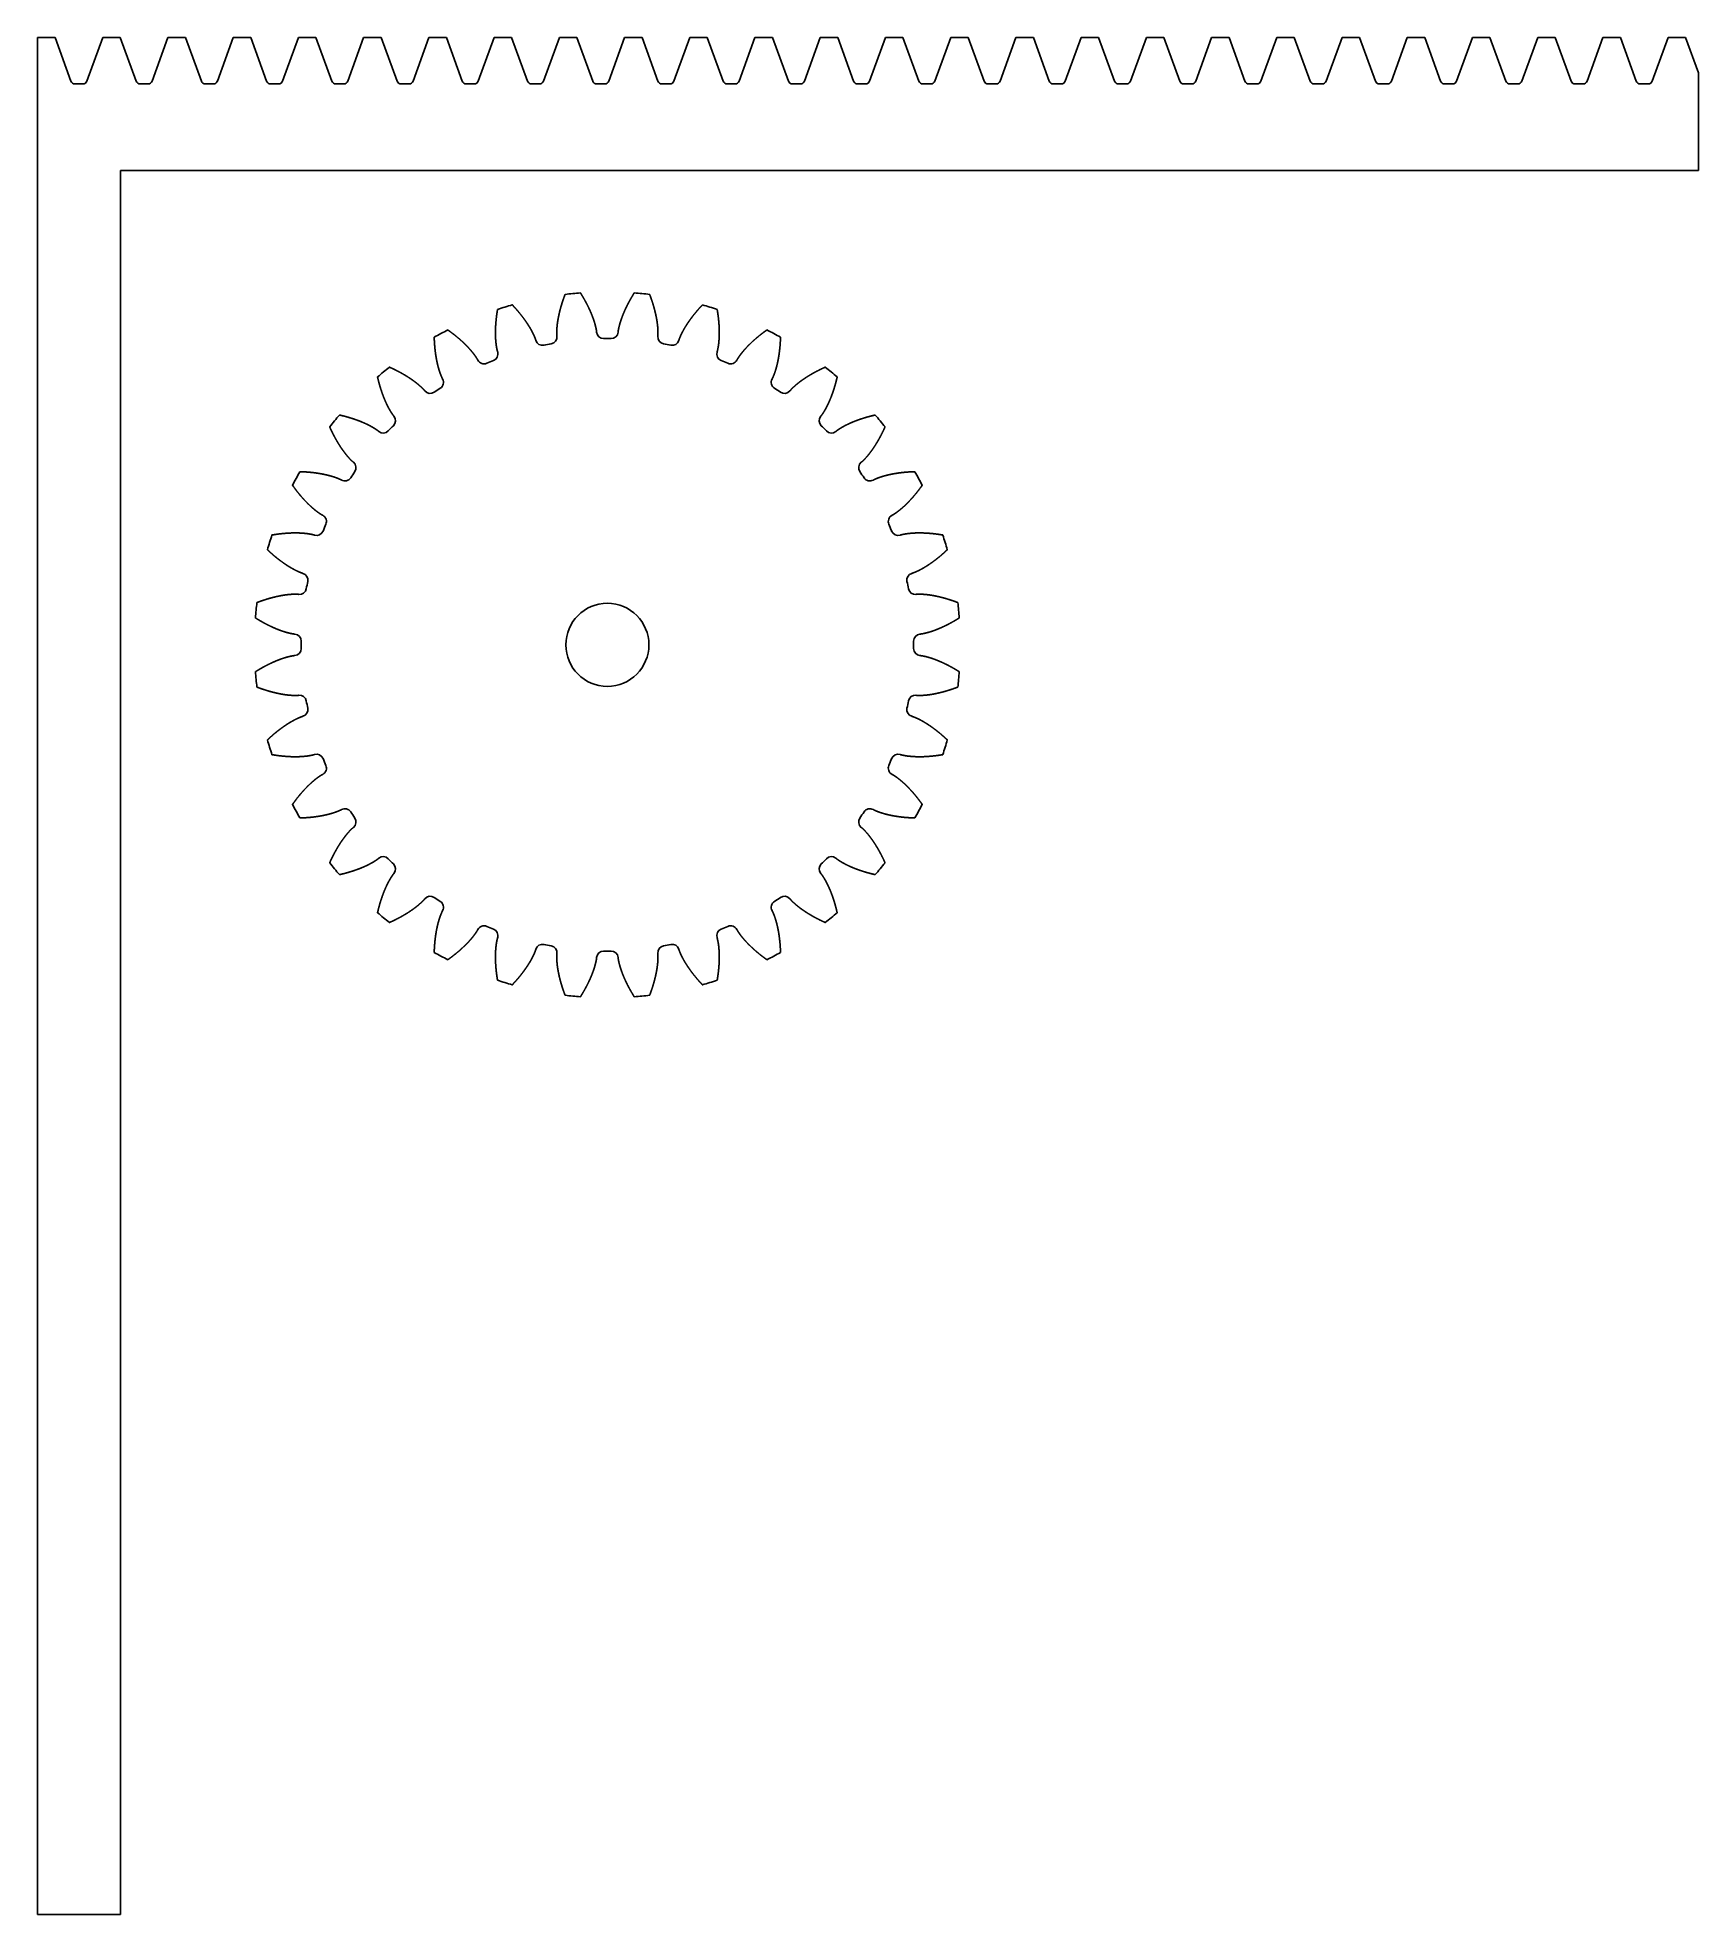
# Model space of a CAD drawing. Header units: inches. Extents: x -2.5 to 2.5, y -5.45 to 0.2.
import ezdxf

# ---------------------------------------------------------------- set-up
doc = ezdxf.new("R2010")
doc.units = ezdxf.units.IN
doc.header["$MEASUREMENT"] = 0

msp = doc.modelspace()

# ---------------------------------------------------------------- linework, layer by layer
at = {"color": 7, "linetype": 'Continuous', "lineweight": 25}
for p, q in [((-2.4473, 0.2), (-2.5, 0.2)), ((-2.5, 0.2), (-2.5, -5.45)), ((-2.4473, 0.2), (-2.3996, 0.0688)), ((-2.3514, 0.0688), (-2.3037, 0.2)), ((-2.251, 0.2), (-2.3037, 0.2)), ((-2.251, 0.2), (-2.2032, 0.0688)), ((-2.155, 0.0688), (-2.1073, 0.2)), ((-2.0546, 0.2), (-2.1073, 0.2)), ((-2.0546, 0.2), (-2.0069, 0.0688)), ((-1.9587, 0.0688), (-1.9109, 0.2)), ((-1.8583, 0.2), (-1.9109, 0.2)), ((-1.8583, 0.2), (-1.8105, 0.0688)), ((-1.7623, 0.0688), (-1.7146, 0.2)), ((-1.6619, 0.2), (-1.7146, 0.2)), ((-1.6619, 0.2), (-1.6142, 0.0688)), ((-1.566, 0.0688), (-1.5183, 0.2)), ((-1.4656, 0.2), (-1.5183, 0.2)), ((-1.4656, 0.2), (-1.4178, 0.0688)), ((-1.3696, 0.0688), (-1.3219, 0.2)), ((-1.2692, 0.2), (-1.3219, 0.2)), ((-1.2692, 0.2), (-1.2215, 0.0688)), ((-1.1733, 0.0688), (-1.1256, 0.2)), ((-1.0729, 0.2), (-1.1256, 0.2)), ((-1.0729, 0.2), (-1.0251, 0.0688)), ((-0.9769, 0.0688), (-0.9292, 0.2)), ((-0.8765, 0.2), (-0.9292, 0.2)), ((-0.8765, 0.2), (-0.8288, 0.0688)), ((-0.7806, 0.0688), (-0.7329, 0.2)), ((-0.6802, 0.2), (-0.7329, 0.2)), ((-0.6802, 0.2), (-0.6324, 0.0688)), ((-0.5842, 0.0688), (-0.5365, 0.2)), ((-0.4838, 0.2), (-0.5365, 0.2)), ((-0.4838, 0.2), (-0.4361, 0.0688)), ((-0.3879, 0.0688), (-0.3402, 0.2)), ((-0.2875, 0.2), (-0.3402, 0.2)), ((-0.2875, 0.2), (-0.2397, 0.0688)), ((-0.1915, 0.0688), (-0.1438, 0.2)), ((-0.0911, 0.2), (-0.1438, 0.2)), ((-0.0911, 0.2), (-0.0434, 0.0688)), ((0.0048, 0.0688), (0.0525, 0.2)), ((0.1052, 0.2), (0.0525, 0.2)), ((0.1052, 0.2), (0.153, 0.0688)), ((0.2012, 0.0688), (0.2489, 0.2)), ((0.3016, 0.2), (0.2489, 0.2)), ((0.3016, 0.2), (0.3493, 0.0688)), ((0.3975, 0.0688), (0.4452, 0.2)), ((0.4979, 0.2), (0.4452, 0.2)), ((0.4979, 0.2), (0.5457, 0.0688)), ((0.5939, 0.0688), (0.6416, 0.2)), ((0.6943, 0.2), (0.6416, 0.2)), ((0.6943, 0.2), (0.742, 0.0688)), ((0.7902, 0.0688), (0.8379, 0.2)), ((0.8906, 0.2), (0.8379, 0.2)), ((0.8906, 0.2), (0.9384, 0.0688)), ((0.9866, 0.0688), (1.0343, 0.2)), ((1.087, 0.2), (1.0343, 0.2)), ((1.087, 0.2), (1.1347, 0.0688)), ((1.1829, 0.0688), (1.2307, 0.2)), ((1.2833, 0.2), (1.2307, 0.2)), ((1.2833, 0.2), (1.3311, 0.0688)), ((1.3793, 0.0688), (1.427, 0.2)), ((1.4797, 0.2), (1.427, 0.2)), ((1.4797, 0.2), (1.5274, 0.0688)), ((1.5756, 0.0688), (1.6234, 0.2)), ((1.676, 0.2), (1.6234, 0.2)), ((1.676, 0.2), (1.7238, 0.0688)), ((1.772, 0.0688), (1.8197, 0.2)), ((1.8724, 0.2), (1.8197, 0.2)), ((1.8724, 0.2), (1.9201, 0.0688)), ((1.9683, 0.0688), (2.016, 0.2)), ((2.0687, 0.2), (2.016, 0.2)), ((2.0687, 0.2), (2.1165, 0.0688)), ((2.1647, 0.0688), (2.2124, 0.2)), ((2.2651, 0.2), (2.2124, 0.2)), ((2.2651, 0.2), (2.3128, 0.0688)), ((2.361, 0.0688), (2.4087, 0.2)), ((2.4614, 0.2), (2.4087, 0.2)), ((2.4614, 0.2), (2.5, 0.094)), ((-2.3877, 0.0605), (-2.3633, 0.0605)), ((-2.1913, 0.0605), (-2.1669, 0.0605)), ((-1.995, 0.0605), (-1.9706, 0.0605)), ((-1.7986, 0.0605), (-1.7742, 0.0605)), ((-1.6023, 0.0605), (-1.5779, 0.0605)), ((-1.4059, 0.0605), (-1.3815, 0.0605)), ((-1.2096, 0.0605), (-1.1852, 0.0605)), ((-1.0132, 0.0605), (-0.9888, 0.0605)), ((-0.8169, 0.0605), (-0.7925, 0.0605)), ((-0.6205, 0.0605), (-0.5961, 0.0605)), ((-0.4242, 0.0605), (-0.3998, 0.0605)), ((-0.2278, 0.0605), (-0.2034, 0.0605)), ((-0.0315, 0.0605), (-0.0071, 0.0605)), ((0.1649, 0.0605), (0.1893, 0.0605)), ((0.3612, 0.0605), (0.3856, 0.0605)), ((0.5576, 0.0605), (0.582, 0.0605)), ((0.7539, 0.0605), (0.7783, 0.0605)), ((0.9503, 0.0605), (0.9747, 0.0605)), ((1.1466, 0.0605), (1.171, 0.0605)), ((1.343, 0.0605), (1.3674, 0.0605)), ((1.5393, 0.0605), (1.5637, 0.0605)), ((1.7357, 0.0605), (1.7601, 0.0605)), ((1.932, 0.0605), (1.9564, 0.0605)), ((2.1284, 0.0605), (2.1528, 0.0605)), ((2.3247, 0.0605), (2.3491, 0.0605)), ((2.5, -0.2), (2.5, 0.094)), ((-2.25, -5.45), (-2.25, -0.2)), ((-2.25, -0.2), (2.5, -0.2)), ((-2.25, -5.45), (-2.5, -5.45))]:
    msp.add_line(p, q, dxfattribs=at)
msp.add_circle((-0.7846, -1.6281), 0.125, dxfattribs=at)
for centre, radius, start, end in [((-2.3877, 0.0731), 0.0126, 200, 270), ((-2.3633, 0.0731), 0.0126, 270, 340), ((-2.1913, 0.0731), 0.0126, 200, 270), ((-2.1669, 0.0731), 0.0126, 270, 340), ((-1.995, 0.0731), 0.0126, 200, 270), ((-1.9706, 0.0731), 0.0126, 270, 340), ((-1.7986, 0.0731), 0.0126, 200, 270), ((-1.7742, 0.0731), 0.0126, 270, 340), ((-1.6023, 0.0731), 0.0126, 200, 270), ((-1.5779, 0.0731), 0.0126, 270, 340), ((-1.4059, 0.0731), 0.0126, 200, 270), ((-1.3815, 0.0731), 0.0126, 270, 340), ((-1.2096, 0.0731), 0.0126, 200, 270), ((-1.1852, 0.0731), 0.0126, 270, 340), ((-1.0132, 0.0731), 0.0126, 200, 270), ((-0.9888, 0.0731), 0.0126, 270, 340), ((-0.8169, 0.0731), 0.0126, 200, 270), ((-0.7925, 0.0731), 0.0126, 270, 340), ((-0.6205, 0.0731), 0.0126, 200, 270), ((-0.5961, 0.0731), 0.0126, 270, 340), ((-0.4242, 0.0731), 0.0126, 200, 270), ((-0.3998, 0.0731), 0.0126, 270, 340), ((-0.2278, 0.0731), 0.0126, 200, 270), ((-0.2034, 0.0731), 0.0126, 270, 340), ((-0.0315, 0.0731), 0.0126, 200, 270), ((-0.0071, 0.0731), 0.0126, 270, 340), ((0.1649, 0.0731), 0.0126, 200, 270), ((0.1893, 0.0731), 0.0126, 270, 340), ((0.3612, 0.0731), 0.0126, 200, 270), ((0.3856, 0.0731), 0.0126, 270, 340), ((0.5576, 0.0731), 0.0126, 200, 270), ((0.582, 0.0731), 0.0126, 270, 340), ((0.7539, 0.0731), 0.0126, 200, 270), ((0.7783, 0.0731), 0.0126, 270, 340), ((0.9503, 0.0731), 0.0126, 200, 270), ((0.9747, 0.0731), 0.0126, 270, 340), ((1.1466, 0.0731), 0.0126, 200, 270), ((1.171, 0.0731), 0.0126, 270, 340), ((1.343, 0.0731), 0.0126, 200, 270), ((1.3674, 0.0731), 0.0126, 270, 340), ((1.5393, 0.0731), 0.0126, 200, 270), ((1.5637, 0.0731), 0.0126, 270, 340), ((1.7357, 0.0731), 0.0126, 200, 270), ((1.7601, 0.0731), 0.0126, 270, 340), ((1.932, 0.0731), 0.0126, 200, 270), ((1.9564, 0.0731), 0.0126, 270, 340), ((2.1284, 0.0731), 0.0126, 200, 270), ((2.1528, 0.0731), 0.0126, 270, 340), ((2.3247, 0.0731), 0.0126, 200, 270), ((2.3491, 0.0731), 0.0126, 270, 340), ((-0.7846, -1.6281), 1.0625, 105.6228, 108.1272), ((-0.7846, -1.6281), 1.0625, 94.3728, 96.8772), ((-0.7846, -1.6281), 1.0625, 83.1228, 85.6272), ((-0.7846, -1.6281), 1.0625, 71.8728, 74.3772), ((-0.7846, -1.6281), 1.0625, 116.8728, 119.3772), ((-0.9797, -0.7057), 0.021, 196.6438, 281.9405), ((-0.7846, -1.6281), 0.9219, 100.5595, 101.9405), ((-0.9574, -0.7012), 0.021, 280.5595, 5.8562), ((-0.796, -0.6853), 0.021, 185.3938, 270.6905), ((-0.7846, -1.6281), 0.9219, 89.3095, 90.6905), ((-0.7733, -0.6853), 0.021, 269.3095, 354.6062), ((-0.6118, -0.7012), 0.021, 174.1438, 259.4405), ((-0.7846, -1.6281), 0.9219, 78.0595, 79.4405), ((-0.5895, -0.7057), 0.021, 258.0595, 343.3562), ((-0.7846, -1.6281), 1.0625, 60.6228, 63.1272), ((-1.1559, -0.7614), 0.021, 207.8938, 293.1905), ((-0.7846, -1.6281), 0.9219, 111.8095, 113.1905), ((-1.1349, -0.7527), 0.021, 291.8095, 17.1062), ((-0.4343, -0.7527), 0.021, 162.8938, 248.1905), ((-0.7846, -1.6281), 0.9219, 66.8095, 68.1905), ((-0.4133, -0.7614), 0.021, 246.8095, 332.1062), ((-0.7846, -1.6281), 1.0625, 128.1228, 130.6272), ((-1.2989, -0.8379), 0.021, 303.0595, 28.3562), ((-0.2703, -0.8379), 0.021, 151.6438, 236.9405), ((-0.7846, -1.6281), 1.0625, 49.3728, 51.8772), ((-1.3178, -0.8505), 0.021, 219.1438, 304.4405), ((-0.7846, -1.6281), 0.9219, 123.0595, 124.4405), ((-0.7846, -1.6281), 0.9219, 55.5595, 56.9405), ((-0.2514, -0.8505), 0.021, 235.5595, 320.8562), ((-0.7846, -1.6281), 1.0625, 139.3728, 141.8772), ((-1.4432, -0.9534), 0.021, 314.3095, 39.6062), ((-0.126, -0.9534), 0.021, 140.3938, 225.6905), ((-0.7846, -1.6281), 1.0625, 38.1228, 40.6272), ((-1.4593, -0.9695), 0.021, 230.3938, 315.6905), ((-0.7846, -1.6281), 0.9219, 134.3095, 135.6905), ((-0.7846, -1.6281), 0.9219, 44.3095, 45.6905), ((-0.1099, -0.9695), 0.021, 224.3095, 309.6062), ((-0.7846, -1.6281), 1.0625, 150.6228, 153.1272), ((-1.5748, -1.1138), 0.021, 241.6438, 326.9405), ((-0.7846, -1.6281), 0.9219, 145.5595, 146.9405), ((-1.5622, -1.0949), 0.021, 325.5595, 50.8562), ((-0.007, -1.0949), 0.021, 129.1438, 214.4405), ((-0.7846, -1.6281), 0.9219, 33.0595, 34.4405), ((0.0056, -1.1138), 0.021, 213.0595, 298.3562), ((-0.7846, -1.6281), 1.0625, 26.8728, 29.3772), ((-1.6513, -1.2568), 0.021, 336.8095, 62.1062), ((0.0821, -1.2568), 0.021, 117.8938, 203.1905), ((-0.7846, -1.6281), 1.0625, 161.8728, 164.3772), ((-1.66, -1.2778), 0.021, 252.8938, 338.1905), ((-0.7846, -1.6281), 0.9219, 156.8095, 158.1905), ((-0.7846, -1.6281), 0.9219, 21.8095, 23.1905), ((0.0907, -1.2778), 0.021, 201.8095, 287.1062), ((-0.7846, -1.6281), 1.0625, 15.6228, 18.1272), ((-1.7115, -1.4553), 0.021, 264.1438, 349.4405), ((-1.7071, -1.433), 0.021, 348.0595, 73.3562), ((-0.7846, -1.6281), 0.9219, 168.0595, 169.4405), ((0.1378, -1.433), 0.021, 106.6438, 191.9405), ((-0.7846, -1.6281), 0.9219, 10.5595, 11.9405), ((0.1423, -1.4553), 0.021, 190.5595, 275.8562), ((-0.7846, -1.6281), 1.0625, 173.1228, 175.6272), ((-0.7846, -1.6281), 1.0625, 4.3728, 6.8772), ((-1.7274, -1.6167), 0.021, 359.3095, 84.6062), ((-0.7846, -1.6281), 0.9219, 179.3095, 180.6905), ((0.1582, -1.6167), 0.021, 95.3938, 180.6905), ((-0.7846, -1.6281), 0.9219, 359.3095, 0.6905), ((-1.7274, -1.6395), 0.021, 275.3938, 0.6905), ((0.1582, -1.6395), 0.021, 179.3095, 264.6062), ((-0.7846, -1.6281), 1.0625, 184.3728, 186.8772), ((-0.7846, -1.6281), 1.0625, 353.1228, 355.6272), ((-1.7115, -1.8009), 0.021, 10.5595, 95.8562), ((-0.7846, -1.6281), 0.9219, 190.5595, 191.9405), ((-0.7846, -1.6281), 0.9219, 348.0595, 349.4405), ((0.1423, -1.8009), 0.021, 84.1438, 169.4405), ((-1.7071, -1.8232), 0.021, 286.6438, 11.9405), ((0.1378, -1.8232), 0.021, 168.0595, 253.3562), ((-0.7846, -1.6281), 1.0625, 195.6228, 198.1272), ((-0.7846, -1.6281), 1.0625, 341.8728, 344.3772), ((-1.66, -1.9784), 0.021, 21.8095, 107.1062), ((-0.7846, -1.6281), 0.9219, 201.8095, 203.1905), ((-0.7846, -1.6281), 0.9219, 336.8095, 338.1905), ((0.0907, -1.9784), 0.021, 72.8938, 158.1905), ((-1.6513, -1.9994), 0.021, 297.8938, 23.1905), ((0.0821, -1.9994), 0.021, 156.8095, 242.1062), ((-0.7846, -1.6281), 1.0625, 206.8728, 209.3772), ((-1.5748, -2.1424), 0.021, 33.0595, 118.3562), ((-0.7846, -1.6281), 0.9219, 213.0595, 214.4405), ((-0.7846, -1.6281), 0.9219, 325.5595, 326.9405), ((0.0056, -2.1424), 0.021, 61.6438, 146.9405), ((-0.7846, -1.6281), 1.0625, 330.6228, 333.1272), ((-1.5622, -2.1613), 0.021, 309.1438, 34.4405), ((-0.007, -2.1613), 0.021, 145.5595, 230.8562), ((-0.7846, -1.6281), 1.0625, 218.1228, 220.6272), ((-1.4593, -2.2867), 0.021, 44.3095, 129.6062), ((-0.7846, -1.6281), 0.9219, 224.3095, 225.6905), ((-1.4432, -2.3028), 0.021, 320.3938, 45.6905), ((-0.126, -2.3028), 0.021, 134.3095, 219.6062), ((-0.7846, -1.6281), 0.9219, 314.3095, 315.6905), ((-0.1099, -2.2867), 0.021, 50.3938, 135.6905), ((-0.7846, -1.6281), 1.0625, 319.3728, 321.8772), ((-1.3178, -2.4057), 0.021, 55.5595, 140.8562), ((-0.7846, -1.6281), 0.9219, 235.5595, 236.9405), ((-1.2989, -2.4183), 0.021, 331.6438, 56.9405), ((-0.2703, -2.4183), 0.021, 123.0595, 208.3562), ((-0.7846, -1.6281), 0.9219, 303.0595, 304.4405), ((-0.2514, -2.4057), 0.021, 39.1438, 124.4405), ((-0.7846, -1.6281), 1.0625, 229.3728, 231.8772), ((-1.1559, -2.4948), 0.021, 66.8095, 152.1062), ((-0.7846, -1.6281), 0.9219, 246.8095, 248.1905), ((-1.1349, -2.5035), 0.021, 342.8938, 68.1905), ((-0.4343, -2.5035), 0.021, 111.8095, 197.1062), ((-0.7846, -1.6281), 0.9219, 291.8095, 293.1905), ((-0.4133, -2.4948), 0.021, 27.8938, 113.1905), ((-0.7846, -1.6281), 1.0625, 308.1228, 310.6272), ((-0.9797, -2.5505), 0.021, 78.0595, 163.3562), ((-0.7846, -1.6281), 0.9219, 258.0595, 259.4405), ((-0.9574, -2.555), 0.021, 354.1438, 79.4405), ((-0.6118, -2.555), 0.021, 100.5595, 185.8562), ((-0.7846, -1.6281), 0.9219, 280.5595, 281.9405), ((-0.5895, -2.5505), 0.021, 16.6438, 101.9405), ((-0.7846, -1.6281), 1.0625, 240.6228, 243.1272), ((-0.796, -2.5709), 0.021, 89.3095, 174.6062), ((-0.7846, -1.6281), 0.9219, 269.3095, 270.6905), ((-0.7733, -2.5709), 0.021, 5.3938, 90.6905), ((-0.7846, -1.6281), 1.0625, 296.8728, 299.3772), ((-0.7846, -1.6281), 1.0625, 251.8728, 254.3772), ((-0.7846, -1.6281), 1.0625, 285.6228, 288.1272), ((-0.7846, -1.6281), 1.0625, 263.1228, 265.6272), ((-0.7846, -1.6281), 1.0625, 274.3728, 276.8772)]:
    msp.add_arc(centre, radius, start, end, dxfattribs=at)
for points, knots in [([(-1.1149, -0.7466), (-1.1149, -0.7465), (-1.1151, -0.7459), (-1.1154, -0.7447), (-1.1159, -0.7428), (-1.1166, -0.7401), (-1.1173, -0.7369), (-1.118, -0.7334), (-1.1186, -0.7295), (-1.1192, -0.7256), (-1.1197, -0.7217), (-1.1201, -0.7178), (-1.1206, -0.713), (-1.121, -0.7073), (-1.1213, -0.7005), (-1.1215, -0.6928), (-1.1215, -0.6849), (-1.1214, -0.6771), (-1.121, -0.6691), (-1.1205, -0.6614), (-1.1198, -0.6533), (-1.1191, -0.6459), (-1.1181, -0.6374), (-1.1172, -0.6306), (-1.1161, -0.6236), (-1.1155, -0.6201), (-1.1152, -0.6183)], [0.0115731, 0.0115731, 0.0115731, 0.0115731, 0.0115731, 0.0150837, 0.0285318, 0.0466101, 0.0648548, 0.0921105, 0.1194762, 0.1468425, 0.1742089, 0.201575, 0.228941, 0.2563073, 0.307035, 0.3617674, 0.4164997, 0.4712319, 0.5259643, 0.5806966, 0.635429, 0.6901614, 0.7448937, 0.7996261, 0.8543584, 0.9090909, 0.9090909, 0.9090909, 0.9090909, 0.9090909]), ([(-1.0707, -0.6049), (-1.0695, -0.6062), (-1.0671, -0.6087), (-1.0623, -0.614), (-1.0577, -0.6191), (-1.0522, -0.6256), (-1.0474, -0.6314), (-1.0424, -0.6377), (-1.0377, -0.6439), (-1.033, -0.6503), (-1.0285, -0.6567), (-1.0241, -0.6633), (-1.02, -0.6698), (-1.0165, -0.6756), (-1.0137, -0.6806), (-1.0114, -0.6848), (-1.0096, -0.6883), (-1.0078, -0.6918), (-1.0061, -0.6954), (-1.0045, -0.699), (-1.0031, -0.7023), (-1.0019, -0.7053), (-1.001, -0.7079), (-1.0004, -0.7098), (-1, -0.711), (-0.9998, -0.7115), (-0.9998, -0.7117)], [0, 0, 0, 0, 0, 0.0547325, 0.1094648, 0.1641972, 0.2189295, 0.2736619, 0.3283943, 0.3831266, 0.437859, 0.4925913, 0.5473236, 0.6020559, 0.6527836, 0.6801499, 0.707516, 0.7348821, 0.7622484, 0.7896147, 0.8169804, 0.8442361, 0.8624808, 0.8805591, 0.8940072, 0.8975178, 0.8975178, 0.8975178, 0.8975178, 0.8975178]), ([(-0.9365, -0.6991), (-0.9365, -0.699), (-0.9366, -0.6984), (-0.9367, -0.6971), (-0.9368, -0.6952), (-0.937, -0.6924), (-0.937, -0.6891), (-0.937, -0.6855), (-0.9369, -0.6816), (-0.9367, -0.6777), (-0.9364, -0.6737), (-0.9361, -0.6698), (-0.9356, -0.6651), (-0.9349, -0.6593), (-0.9339, -0.6527), (-0.9326, -0.6451), (-0.931, -0.6373), (-0.9294, -0.6297), (-0.9275, -0.6219), (-0.9255, -0.6144), (-0.9232, -0.6067), (-0.9211, -0.5995), (-0.9184, -0.5914), (-0.9162, -0.5849), (-0.9137, -0.5782), (-0.9125, -0.5749), (-0.9118, -0.5732)], [0.0115731, 0.0115731, 0.0115731, 0.0115731, 0.0115731, 0.0150837, 0.0285318, 0.0466101, 0.0648548, 0.0921105, 0.1194762, 0.1468425, 0.1742089, 0.201575, 0.228941, 0.2563073, 0.307035, 0.3617674, 0.4164997, 0.4712319, 0.5259643, 0.5806966, 0.635429, 0.6901614, 0.7448937, 0.7996261, 0.8543584, 0.9090909, 0.9090909, 0.9090909, 0.9090909, 0.9090909]), ([(-0.8656, -0.5687), (-0.8647, -0.5702), (-0.8628, -0.5732), (-0.8591, -0.5793), (-0.8557, -0.5852), (-0.8515, -0.5926), (-0.8479, -0.5992), (-0.8442, -0.6064), (-0.8408, -0.6134), (-0.8374, -0.6206), (-0.8343, -0.6278), (-0.8313, -0.6351), (-0.8285, -0.6423), (-0.8262, -0.6486), (-0.8244, -0.6541), (-0.823, -0.6587), (-0.8219, -0.6625), (-0.8209, -0.6663), (-0.8199, -0.6701), (-0.819, -0.6739), (-0.8183, -0.6775), (-0.8177, -0.6807), (-0.8173, -0.6834), (-0.8171, -0.6853), (-0.8169, -0.6866), (-0.8169, -0.6872), (-0.8169, -0.6873)], [0, 0, 0, 0, 0, 0.0547325, 0.1094648, 0.1641972, 0.2189295, 0.2736619, 0.3283943, 0.3831266, 0.437859, 0.4925913, 0.5473236, 0.6020559, 0.6527836, 0.6801499, 0.707516, 0.7348821, 0.7622484, 0.7896147, 0.8169804, 0.8442361, 0.8624808, 0.8805591, 0.8940072, 0.8975178, 0.8975178, 0.8975178, 0.8975178, 0.8975178]), ([(-0.7524, -0.6873), (-0.7524, -0.6872), (-0.7523, -0.6866), (-0.7522, -0.6853), (-0.7519, -0.6834), (-0.7515, -0.6807), (-0.7509, -0.6775), (-0.7502, -0.6739), (-0.7493, -0.6701), (-0.7483, -0.6663), (-0.7473, -0.6625), (-0.7462, -0.6587), (-0.7448, -0.6541), (-0.743, -0.6486), (-0.7407, -0.6423), (-0.738, -0.6351), (-0.7349, -0.6278), (-0.7318, -0.6206), (-0.7284, -0.6134), (-0.725, -0.6064), (-0.7213, -0.5992), (-0.7178, -0.5926), (-0.7136, -0.5852), (-0.7101, -0.5793), (-0.7064, -0.5732), (-0.7046, -0.5702), (-0.7036, -0.5687)], [0.0115731, 0.0115731, 0.0115731, 0.0115731, 0.0115731, 0.0150837, 0.0285318, 0.0466101, 0.0648548, 0.0921105, 0.1194762, 0.1468425, 0.1742089, 0.201575, 0.228941, 0.2563073, 0.307035, 0.3617674, 0.4164997, 0.4712319, 0.5259643, 0.5806966, 0.635429, 0.6901614, 0.7448937, 0.7996261, 0.8543584, 0.9090909, 0.9090909, 0.9090909, 0.9090909, 0.9090909]), ([(-0.6574, -0.5732), (-0.6567, -0.5749), (-0.6555, -0.5782), (-0.653, -0.5849), (-0.6508, -0.5914), (-0.6482, -0.5995), (-0.646, -0.6067), (-0.6437, -0.6144), (-0.6418, -0.6219), (-0.6399, -0.6297), (-0.6382, -0.6373), (-0.6366, -0.6451), (-0.6353, -0.6527), (-0.6344, -0.6593), (-0.6337, -0.6651), (-0.6332, -0.6698), (-0.6328, -0.6737), (-0.6325, -0.6777), (-0.6323, -0.6816), (-0.6322, -0.6855), (-0.6322, -0.6891), (-0.6323, -0.6924), (-0.6324, -0.6952), (-0.6325, -0.6971), (-0.6326, -0.6984), (-0.6327, -0.699), (-0.6327, -0.6991)], [0, 0, 0, 0, 0, 0.0547325, 0.1094648, 0.1641972, 0.2189295, 0.2736619, 0.3283943, 0.3831266, 0.437859, 0.4925913, 0.5473236, 0.6020559, 0.6527836, 0.6801499, 0.707516, 0.7348821, 0.7622484, 0.7896147, 0.8169804, 0.8442361, 0.8624808, 0.8805591, 0.8940072, 0.8975178, 0.8975178, 0.8975178, 0.8975178, 0.8975178]), ([(-0.5695, -0.7117), (-0.5694, -0.7115), (-0.5692, -0.711), (-0.5689, -0.7098), (-0.5682, -0.7079), (-0.5673, -0.7053), (-0.5661, -0.7023), (-0.5647, -0.699), (-0.5631, -0.6954), (-0.5614, -0.6918), (-0.5596, -0.6883), (-0.5578, -0.6848), (-0.5555, -0.6806), (-0.5527, -0.6756), (-0.5492, -0.6698), (-0.5451, -0.6633), (-0.5407, -0.6567), (-0.5362, -0.6503), (-0.5315, -0.6439), (-0.5268, -0.6377), (-0.5218, -0.6314), (-0.517, -0.6256), (-0.5115, -0.6191), (-0.507, -0.614), (-0.5021, -0.6087), (-0.4997, -0.6062), (-0.4985, -0.6049)], [0.0115731, 0.0115731, 0.0115731, 0.0115731, 0.0115731, 0.0150837, 0.0285318, 0.0466101, 0.0648548, 0.0921105, 0.1194762, 0.1468425, 0.1742089, 0.201575, 0.228941, 0.2563073, 0.307035, 0.3617674, 0.4164997, 0.4712319, 0.5259643, 0.5806966, 0.635429, 0.6901614, 0.7448937, 0.7996261, 0.8543584, 0.9090909, 0.9090909, 0.9090909, 0.9090909, 0.9090909]), ([(-0.454, -0.6183), (-0.4537, -0.6201), (-0.4532, -0.6236), (-0.4521, -0.6306), (-0.4512, -0.6374), (-0.4501, -0.6459), (-0.4494, -0.6533), (-0.4487, -0.6614), (-0.4482, -0.6691), (-0.4479, -0.6771), (-0.4477, -0.6849), (-0.4477, -0.6928), (-0.4479, -0.7005), (-0.4482, -0.7073), (-0.4487, -0.713), (-0.4491, -0.7178), (-0.4495, -0.7217), (-0.45, -0.7256), (-0.4506, -0.7295), (-0.4513, -0.7334), (-0.452, -0.7369), (-0.4527, -0.7401), (-0.4533, -0.7428), (-0.4538, -0.7447), (-0.4542, -0.7459), (-0.4543, -0.7465), (-0.4544, -0.7466)], [0, 0, 0, 0, 0, 0.0547325, 0.1094648, 0.1641972, 0.2189295, 0.2736619, 0.3283943, 0.3831266, 0.437859, 0.4925913, 0.5473236, 0.6020559, 0.6527836, 0.6801499, 0.707516, 0.7348821, 0.7622484, 0.7896147, 0.8169804, 0.8442361, 0.8624808, 0.8805591, 0.8940072, 0.8975178, 0.8975178, 0.8975178, 0.8975178, 0.8975178]), ([(-1.2805, -0.8279), (-1.2806, -0.8278), (-1.2808, -0.8273), (-1.2814, -0.8262), (-1.2823, -0.8245), (-1.2834, -0.8219), (-1.2847, -0.8189), (-1.2861, -0.8156), (-1.2875, -0.8119), (-1.2888, -0.8082), (-1.2901, -0.8045), (-1.2913, -0.8007), (-1.2926, -0.7961), (-1.2942, -0.7906), (-1.2958, -0.784), (-1.2975, -0.7765), (-1.2991, -0.7688), (-1.3004, -0.761), (-1.3016, -0.7532), (-1.3027, -0.7455), (-1.3036, -0.7375), (-1.3043, -0.73), (-1.3049, -0.7215), (-1.3054, -0.7147), (-1.3057, -0.7075), (-1.3058, -0.704), (-1.3058, -0.7022)], [0.0115731, 0.0115731, 0.0115731, 0.0115731, 0.0115731, 0.0150837, 0.0285318, 0.0466101, 0.0648548, 0.0921105, 0.1194762, 0.1468425, 0.1742089, 0.201575, 0.228941, 0.2563073, 0.307035, 0.3617674, 0.4164997, 0.4712319, 0.5259643, 0.5806966, 0.635429, 0.6901614, 0.7448937, 0.7996261, 0.8543584, 0.9090909, 0.9090909, 0.9090909, 0.9090909, 0.9090909]), ([(-1.2649, -0.6803), (-1.2634, -0.6814), (-1.2606, -0.6834), (-1.2548, -0.6876), (-1.2493, -0.6918), (-1.2426, -0.697), (-1.2368, -0.7018), (-1.2306, -0.707), (-1.2248, -0.7121), (-1.219, -0.7175), (-1.2133, -0.7229), (-1.2077, -0.7285), (-1.2024, -0.7341), (-1.1979, -0.7391), (-1.1941, -0.7435), (-1.1911, -0.7472), (-1.1886, -0.7502), (-1.1862, -0.7534), (-1.1839, -0.7565), (-1.1816, -0.7597), (-1.1796, -0.7627), (-1.1778, -0.7655), (-1.1763, -0.7678), (-1.1754, -0.7695), (-1.1748, -0.7706), (-1.1745, -0.7711), (-1.1744, -0.7713)], [0, 0, 0, 0, 0, 0.0547325, 0.1094648, 0.1641972, 0.2189295, 0.2736619, 0.3283943, 0.3831266, 0.437859, 0.4925913, 0.5473236, 0.6020559, 0.6527836, 0.6801499, 0.707516, 0.7348821, 0.7622484, 0.7896147, 0.8169804, 0.8442361, 0.8624808, 0.8805591, 0.8940072, 0.8975178, 0.8975178, 0.8975178, 0.8975178, 0.8975178]), ([(-0.3948, -0.7713), (-0.3947, -0.7711), (-0.3945, -0.7706), (-0.3938, -0.7695), (-0.3929, -0.7678), (-0.3914, -0.7655), (-0.3897, -0.7627), (-0.3877, -0.7597), (-0.3854, -0.7565), (-0.383, -0.7534), (-0.3806, -0.7502), (-0.3781, -0.7472), (-0.3751, -0.7435), (-0.3713, -0.7391), (-0.3668, -0.7341), (-0.3615, -0.7285), (-0.3559, -0.7229), (-0.3503, -0.7175), (-0.3444, -0.7121), (-0.3386, -0.707), (-0.3324, -0.7018), (-0.3266, -0.697), (-0.3199, -0.6918), (-0.3144, -0.6876), (-0.3087, -0.6834), (-0.3058, -0.6814), (-0.3044, -0.6803)], [0.0115731, 0.0115731, 0.0115731, 0.0115731, 0.0115731, 0.0150837, 0.0285318, 0.0466101, 0.0648548, 0.0921105, 0.1194762, 0.1468425, 0.1742089, 0.201575, 0.228941, 0.2563073, 0.307035, 0.3617674, 0.4164997, 0.4712319, 0.5259643, 0.5806966, 0.635429, 0.6901614, 0.7448937, 0.7996261, 0.8543584, 0.9090909, 0.9090909, 0.9090909, 0.9090909, 0.9090909]), ([(-0.2634, -0.7022), (-0.2634, -0.704), (-0.2636, -0.7075), (-0.2638, -0.7147), (-0.2643, -0.7215), (-0.2649, -0.73), (-0.2657, -0.7375), (-0.2666, -0.7455), (-0.2676, -0.7532), (-0.2688, -0.761), (-0.2702, -0.7688), (-0.2717, -0.7765), (-0.2734, -0.784), (-0.2751, -0.7906), (-0.2766, -0.7961), (-0.278, -0.8007), (-0.2792, -0.8045), (-0.2804, -0.8082), (-0.2817, -0.8119), (-0.2831, -0.8156), (-0.2845, -0.8189), (-0.2858, -0.8219), (-0.287, -0.8245), (-0.2878, -0.8262), (-0.2884, -0.8273), (-0.2887, -0.8278), (-0.2887, -0.8279)], [0, 0, 0, 0, 0, 0.0547325, 0.1094648, 0.1641972, 0.2189295, 0.2736619, 0.3283943, 0.3831266, 0.437859, 0.4925913, 0.5473236, 0.6020559, 0.6527836, 0.6801499, 0.707516, 0.7348821, 0.7622484, 0.7896147, 0.8169804, 0.8442361, 0.8624808, 0.8805591, 0.8940072, 0.8975178, 0.8975178, 0.8975178, 0.8975178, 0.8975178]), ([(-1.4271, -0.9401), (-1.4271, -0.94), (-1.4275, -0.9395), (-1.4283, -0.9385), (-1.4295, -0.937), (-1.4311, -0.9347), (-1.433, -0.9321), (-1.435, -0.929), (-1.4371, -0.9257), (-1.4391, -0.9223), (-1.441, -0.9189), (-1.4429, -0.9155), (-1.4452, -0.9112), (-1.4478, -0.9061), (-1.4507, -0.9), (-1.4538, -0.8929), (-1.4568, -0.8856), (-1.4597, -0.8783), (-1.4624, -0.8709), (-1.4649, -0.8635), (-1.4674, -0.8558), (-1.4695, -0.8486), (-1.4718, -0.8405), (-1.4736, -0.8338), (-1.4753, -0.8269), (-1.476, -0.8235), (-1.4764, -0.8217)], [0.0115731, 0.0115731, 0.0115731, 0.0115731, 0.0115731, 0.0150837, 0.0285318, 0.0466101, 0.0648548, 0.0921105, 0.1194762, 0.1468425, 0.1742089, 0.201575, 0.228941, 0.2563073, 0.307035, 0.3617674, 0.4164997, 0.4712319, 0.5259643, 0.5806966, 0.635429, 0.6901614, 0.7448937, 0.7996261, 0.8543584, 0.9090909, 0.9090909, 0.9090909, 0.9090909, 0.9090909]), ([(-1.4405, -0.7922), (-1.4389, -0.793), (-1.4357, -0.7944), (-1.4292, -0.7974), (-1.4231, -0.8005), (-1.4155, -0.8043), (-1.4089, -0.8078), (-1.4018, -0.8117), (-1.3951, -0.8156), (-1.3883, -0.8197), (-1.3817, -0.824), (-1.3751, -0.8284), (-1.3688, -0.8328), (-1.3634, -0.8368), (-1.3588, -0.8404), (-1.3551, -0.8434), (-1.3521, -0.8459), (-1.3491, -0.8485), (-1.3462, -0.8512), (-1.3434, -0.8539), (-1.3408, -0.8564), (-1.3385, -0.8587), (-1.3366, -0.8608), (-1.3354, -0.8622), (-1.3346, -0.8632), (-1.3342, -0.8637), (-1.3341, -0.8638)], [0, 0, 0, 0, 0, 0.0547325, 0.1094648, 0.1641972, 0.2189295, 0.2736619, 0.3283943, 0.3831266, 0.437859, 0.4925913, 0.5473236, 0.6020559, 0.6527836, 0.6801499, 0.707516, 0.7348821, 0.7622484, 0.7896147, 0.8169804, 0.8442361, 0.8624808, 0.8805591, 0.8940072, 0.8975178, 0.8975178, 0.8975178, 0.8975178, 0.8975178]), ([(-0.2351, -0.8638), (-0.235, -0.8637), (-0.2347, -0.8632), (-0.2338, -0.8622), (-0.2326, -0.8608), (-0.2307, -0.8587), (-0.2284, -0.8564), (-0.2259, -0.8539), (-0.223, -0.8512), (-0.2201, -0.8485), (-0.2171, -0.8459), (-0.2141, -0.8434), (-0.2104, -0.8404), (-0.2058, -0.8368), (-0.2004, -0.8328), (-0.1941, -0.8284), (-0.1875, -0.824), (-0.181, -0.8197), (-0.1741, -0.8156), (-0.1675, -0.8117), (-0.1604, -0.8078), (-0.1537, -0.8043), (-0.1462, -0.8005), (-0.14, -0.7974), (-0.1335, -0.7944), (-0.1303, -0.793), (-0.1287, -0.7922)], [0.0115731, 0.0115731, 0.0115731, 0.0115731, 0.0115731, 0.0150837, 0.0285318, 0.0466101, 0.0648548, 0.0921105, 0.1194762, 0.1468425, 0.1742089, 0.201575, 0.228941, 0.2563073, 0.307035, 0.3617674, 0.4164997, 0.4712319, 0.5259643, 0.5806966, 0.635429, 0.6901614, 0.7448937, 0.7996261, 0.8543584, 0.9090909, 0.9090909, 0.9090909, 0.9090909, 0.9090909]), ([(-0.0928, -0.8217), (-0.0932, -0.8235), (-0.094, -0.8269), (-0.0957, -0.8338), (-0.0974, -0.8405), (-0.0997, -0.8486), (-0.1019, -0.8558), (-0.1043, -0.8635), (-0.1068, -0.8709), (-0.1096, -0.8783), (-0.1124, -0.8856), (-0.1154, -0.8929), (-0.1186, -0.9), (-0.1215, -0.9061), (-0.1241, -0.9112), (-0.1263, -0.9155), (-0.1282, -0.9189), (-0.1301, -0.9223), (-0.1322, -0.9257), (-0.1343, -0.929), (-0.1362, -0.9321), (-0.1381, -0.9347), (-0.1397, -0.937), (-0.1409, -0.9385), (-0.1417, -0.9395), (-0.1421, -0.94), (-0.1422, -0.9401)], [0, 0, 0, 0, 0, 0.0547325, 0.1094648, 0.1641972, 0.2189295, 0.2736619, 0.3283943, 0.3831266, 0.437859, 0.4925913, 0.5473236, 0.6020559, 0.6527836, 0.6801499, 0.707516, 0.7348821, 0.7622484, 0.7896147, 0.8169804, 0.8442361, 0.8624808, 0.8805591, 0.8940072, 0.8975178, 0.8975178, 0.8975178, 0.8975178, 0.8975178]), ([(-1.591, -0.9363), (-1.5893, -0.9367), (-1.5859, -0.9375), (-1.5789, -0.9391), (-1.5723, -0.9409), (-1.5641, -0.9432), (-1.5569, -0.9454), (-1.5492, -0.9478), (-1.5419, -0.9503), (-1.5344, -0.953), (-1.5271, -0.9559), (-1.5198, -0.9589), (-1.5127, -0.9621), (-1.5066, -0.965), (-1.5015, -0.9675), (-1.4973, -0.9698), (-1.4938, -0.9717), (-1.4904, -0.9736), (-1.487, -0.9757), (-1.4837, -0.9777), (-1.4807, -0.9797), (-1.478, -0.9816), (-1.4757, -0.9832), (-1.4742, -0.9844), (-1.4732, -0.9852), (-1.4728, -0.9856), (-1.4727, -0.9857)], [0, 0, 0, 0, 0, 0.0547325, 0.1094648, 0.1641972, 0.2189295, 0.2736619, 0.3283943, 0.3831266, 0.437859, 0.4925913, 0.5473236, 0.6020559, 0.6527836, 0.6801499, 0.707516, 0.7348821, 0.7622484, 0.7896147, 0.8169804, 0.8442361, 0.8624808, 0.8805591, 0.8940072, 0.8975178, 0.8975178, 0.8975178, 0.8975178, 0.8975178]), ([(-0.0966, -0.9857), (-0.0965, -0.9856), (-0.096, -0.9852), (-0.095, -0.9844), (-0.0935, -0.9832), (-0.0913, -0.9816), (-0.0886, -0.9797), (-0.0856, -0.9777), (-0.0822, -0.9757), (-0.0788, -0.9736), (-0.0754, -0.9717), (-0.072, -0.9698), (-0.0677, -0.9675), (-0.0626, -0.965), (-0.0565, -0.9621), (-0.0494, -0.9589), (-0.0421, -0.9559), (-0.0348, -0.953), (-0.0274, -0.9503), (-0.02, -0.9478), (-0.0123, -0.9454), (-0.0051, -0.9432), (0.003, -0.9409), (0.0097, -0.9391), (0.0166, -0.9375), (0.02, -0.9367), (0.0218, -0.9363)], [0.0115731, 0.0115731, 0.0115731, 0.0115731, 0.0115731, 0.0150837, 0.0285318, 0.0466101, 0.0648548, 0.0921105, 0.1194762, 0.1468425, 0.1742089, 0.201575, 0.228941, 0.2563073, 0.307035, 0.3617674, 0.4164997, 0.4712319, 0.5259643, 0.5806966, 0.635429, 0.6901614, 0.7448937, 0.7996261, 0.8543584, 0.9090909, 0.9090909, 0.9090909, 0.9090909, 0.9090909]), ([(-1.549, -1.0786), (-1.5491, -1.0785), (-1.5495, -1.0781), (-1.5505, -1.0773), (-1.5519, -1.0761), (-1.554, -1.0742), (-1.5563, -1.0719), (-1.5589, -1.0694), (-1.5616, -1.0665), (-1.5642, -1.0636), (-1.5668, -1.0606), (-1.5693, -1.0576), (-1.5723, -1.0539), (-1.5759, -1.0493), (-1.5799, -1.0439), (-1.5844, -1.0376), (-1.5888, -1.031), (-1.593, -1.0244), (-1.5971, -1.0176), (-1.601, -1.0109), (-1.6049, -1.0039), (-1.6084, -0.9972), (-1.6123, -0.9897), (-1.6153, -0.9835), (-1.6183, -0.977), (-1.6197, -0.9738), (-1.6205, -0.9722)], [0.0115731, 0.0115731, 0.0115731, 0.0115731, 0.0115731, 0.0150837, 0.0285318, 0.0466101, 0.0648548, 0.0921105, 0.1194762, 0.1468425, 0.1742089, 0.201575, 0.228941, 0.2563073, 0.307035, 0.3617674, 0.4164997, 0.4712319, 0.5259643, 0.5806966, 0.635429, 0.6901614, 0.7448937, 0.7996261, 0.8543584, 0.9090909, 0.9090909, 0.9090909, 0.9090909, 0.9090909]), ([(0.0512, -0.9722), (0.0505, -0.9738), (0.0491, -0.977), (0.0461, -0.9835), (0.043, -0.9897), (0.0392, -0.9972), (0.0357, -1.0039), (0.0318, -1.0109), (0.0279, -1.0176), (0.0237, -1.0244), (0.0195, -1.031), (0.0151, -1.0376), (0.0107, -1.0439), (0.0067, -1.0493), (0.0031, -1.0539), (0.0001, -1.0576), (-0.0024, -1.0606), (-0.005, -1.0636), (-0.0077, -1.0665), (-0.0104, -1.0694), (-0.0129, -1.0719), (-0.0153, -1.0742), (-0.0173, -1.0761), (-0.0187, -1.0773), (-0.0197, -1.0781), (-0.0202, -1.0785), (-0.0203, -1.0786)], [0, 0, 0, 0, 0, 0.0547325, 0.1094648, 0.1641972, 0.2189295, 0.2736619, 0.3283943, 0.3831266, 0.437859, 0.4925913, 0.5473236, 0.6020559, 0.6527836, 0.6801499, 0.707516, 0.7348821, 0.7622484, 0.7896147, 0.8169804, 0.8442361, 0.8624808, 0.8805591, 0.8940072, 0.8975178, 0.8975178, 0.8975178, 0.8975178, 0.8975178]), ([(-1.7105, -1.1069), (-1.7087, -1.1069), (-1.7052, -1.1071), (-1.698, -1.1073), (-1.6912, -1.1078), (-1.6827, -1.1084), (-1.6753, -1.1091), (-1.6672, -1.11), (-1.6595, -1.1111), (-1.6517, -1.1123), (-1.644, -1.1137), (-1.6362, -1.1152), (-1.6287, -1.1169), (-1.6221, -1.1186), (-1.6166, -1.1201), (-1.612, -1.1215), (-1.6082, -1.1226), (-1.6045, -1.1239), (-1.6008, -1.1252), (-1.5971, -1.1266), (-1.5938, -1.128), (-1.5908, -1.1293), (-1.5883, -1.1304), (-1.5865, -1.1313), (-1.5854, -1.1319), (-1.5849, -1.1322), (-1.5848, -1.1322)], [0, 0, 0, 0, 0, 0.0547325, 0.1094648, 0.1641972, 0.2189295, 0.2736619, 0.3283943, 0.3831266, 0.437859, 0.4925913, 0.5473236, 0.6020559, 0.6527836, 0.6801499, 0.707516, 0.7348821, 0.7622484, 0.7896147, 0.8169804, 0.8442361, 0.8624808, 0.8805591, 0.8940072, 0.8975178, 0.8975178, 0.8975178, 0.8975178, 0.8975178]), ([(0.0155, -1.1322), (0.0157, -1.1322), (0.0162, -1.1319), (0.0173, -1.1313), (0.019, -1.1304), (0.0215, -1.1293), (0.0246, -1.128), (0.0279, -1.1266), (0.0316, -1.1252), (0.0353, -1.1239), (0.039, -1.1226), (0.0428, -1.1215), (0.0474, -1.1201), (0.0529, -1.1186), (0.0595, -1.1169), (0.067, -1.1152), (0.0747, -1.1137), (0.0824, -1.1123), (0.0903, -1.1111), (0.098, -1.11), (0.106, -1.1091), (0.1135, -1.1084), (0.122, -1.1078), (0.1288, -1.1073), (0.136, -1.1071), (0.1395, -1.1069), (0.1413, -1.1069)], [0.0115731, 0.0115731, 0.0115731, 0.0115731, 0.0115731, 0.0150837, 0.0285318, 0.0466101, 0.0648548, 0.0921105, 0.1194762, 0.1468425, 0.1742089, 0.201575, 0.228941, 0.2563073, 0.307035, 0.3617674, 0.4164997, 0.4712319, 0.5259643, 0.5806966, 0.635429, 0.6901614, 0.7448937, 0.7996261, 0.8543584, 0.9090909, 0.9090909, 0.9090909, 0.9090909, 0.9090909]), ([(-1.6415, -1.2383), (-1.6416, -1.2382), (-1.6421, -1.2379), (-1.6432, -1.2373), (-1.6449, -1.2364), (-1.6472, -1.2349), (-1.65, -1.2332), (-1.653, -1.2311), (-1.6562, -1.2289), (-1.6594, -1.2265), (-1.6625, -1.2241), (-1.6655, -1.2216), (-1.6692, -1.2186), (-1.6736, -1.2148), (-1.6786, -1.2103), (-1.6842, -1.205), (-1.6898, -1.1994), (-1.6952, -1.1937), (-1.7006, -1.1879), (-1.7057, -1.1821), (-1.7109, -1.1759), (-1.7157, -1.1701), (-1.7209, -1.1634), (-1.7251, -1.1579), (-1.7293, -1.1521), (-1.7313, -1.1493), (-1.7324, -1.1478)], [0.0115731, 0.0115731, 0.0115731, 0.0115731, 0.0115731, 0.0150837, 0.0285318, 0.0466101, 0.0648548, 0.0921105, 0.1194762, 0.1468425, 0.1742089, 0.201575, 0.228941, 0.2563073, 0.307035, 0.3617674, 0.4164997, 0.4712319, 0.5259643, 0.5806966, 0.635429, 0.6901614, 0.7448937, 0.7996261, 0.8543584, 0.9090909, 0.9090909, 0.9090909, 0.9090909, 0.9090909]), ([(0.1632, -1.1478), (0.1621, -1.1493), (0.1601, -1.1521), (0.1559, -1.1579), (0.1517, -1.1634), (0.1465, -1.1701), (0.1417, -1.1759), (0.1365, -1.1821), (0.1314, -1.1879), (0.126, -1.1937), (0.1206, -1.1994), (0.115, -1.205), (0.1094, -1.2103), (0.1044, -1.2148), (0.1, -1.2186), (0.0963, -1.2216), (0.0932, -1.2241), (0.0901, -1.2265), (0.087, -1.2289), (0.0838, -1.2311), (0.0808, -1.2332), (0.078, -1.2349), (0.0757, -1.2364), (0.074, -1.2373), (0.0729, -1.2379), (0.0724, -1.2382), (0.0722, -1.2383)], [0, 0, 0, 0, 0, 0.0547325, 0.1094648, 0.1641972, 0.2189295, 0.2736619, 0.3283943, 0.3831266, 0.437859, 0.4925913, 0.5473236, 0.6020559, 0.6527836, 0.6801499, 0.707516, 0.7348821, 0.7622484, 0.7896147, 0.8169804, 0.8442361, 0.8624808, 0.8805591, 0.8940072, 0.8975178, 0.8975178, 0.8975178, 0.8975178, 0.8975178]), ([(-1.7944, -1.2975), (-1.7926, -1.2972), (-1.7892, -1.2967), (-1.7821, -1.2955), (-1.7753, -1.2946), (-1.7669, -1.2936), (-1.7594, -1.2929), (-1.7513, -1.2922), (-1.7436, -1.2917), (-1.7356, -1.2914), (-1.7278, -1.2912), (-1.7199, -1.2912), (-1.7122, -1.2914), (-1.7054, -1.2917), (-1.6997, -1.2922), (-1.6949, -1.2926), (-1.691, -1.293), (-1.6871, -1.2935), (-1.6832, -1.2941), (-1.6793, -1.2948), (-1.6758, -1.2954), (-1.6726, -1.2961), (-1.6699, -1.2968), (-1.6681, -1.2973), (-1.6668, -1.2976), (-1.6663, -1.2978), (-1.6661, -1.2979)], [0, 0, 0, 0, 0, 0.0547325, 0.1094648, 0.1641972, 0.2189295, 0.2736619, 0.3283943, 0.3831266, 0.437859, 0.4925913, 0.5473236, 0.6020559, 0.6527836, 0.6801499, 0.707516, 0.7348821, 0.7622484, 0.7896147, 0.8169804, 0.8442361, 0.8624808, 0.8805591, 0.8940072, 0.8975178, 0.8975178, 0.8975178, 0.8975178, 0.8975178]), ([(0.0969, -1.2979), (0.097, -1.2978), (0.0976, -1.2976), (0.0988, -1.2973), (0.1007, -1.2968), (0.1034, -1.2961), (0.1066, -1.2954), (0.1101, -1.2948), (0.114, -1.2941), (0.1179, -1.2935), (0.1218, -1.293), (0.1257, -1.2926), (0.1305, -1.2922), (0.1362, -1.2917), (0.143, -1.2914), (0.1507, -1.2912), (0.1586, -1.2912), (0.1664, -1.2914), (0.1744, -1.2917), (0.1821, -1.2922), (0.1902, -1.2929), (0.1976, -1.2936), (0.2061, -1.2946), (0.2129, -1.2955), (0.2199, -1.2967), (0.2234, -1.2972), (0.2252, -1.2975)], [0.0115731, 0.0115731, 0.0115731, 0.0115731, 0.0115731, 0.0150837, 0.0285318, 0.0466101, 0.0648548, 0.0921105, 0.1194762, 0.1468425, 0.1742089, 0.201575, 0.228941, 0.2563073, 0.307035, 0.3617674, 0.4164997, 0.4712319, 0.5259643, 0.5806966, 0.635429, 0.6901614, 0.7448937, 0.7996261, 0.8543584, 0.9090909, 0.9090909, 0.9090909, 0.9090909, 0.9090909]), ([(-1.7011, -1.4129), (-1.7012, -1.4129), (-1.7018, -1.4127), (-1.703, -1.4124), (-1.7048, -1.4117), (-1.7074, -1.4108), (-1.7104, -1.4096), (-1.7137, -1.4082), (-1.7173, -1.4066), (-1.7209, -1.4049), (-1.7244, -1.4031), (-1.7279, -1.4013), (-1.7321, -1.399), (-1.7371, -1.3962), (-1.7429, -1.3927), (-1.7495, -1.3886), (-1.756, -1.3842), (-1.7624, -1.3797), (-1.7689, -1.375), (-1.775, -1.3703), (-1.7814, -1.3653), (-1.7872, -1.3605), (-1.7936, -1.355), (-1.7987, -1.3504), (-1.804, -1.3456), (-1.8066, -1.3432), (-1.8079, -1.342)], [0.0115731, 0.0115731, 0.0115731, 0.0115731, 0.0115731, 0.0150837, 0.0285318, 0.0466101, 0.0648548, 0.0921105, 0.1194762, 0.1468425, 0.1742089, 0.201575, 0.228941, 0.2563073, 0.307035, 0.3617674, 0.4164997, 0.4712319, 0.5259643, 0.5806966, 0.635429, 0.6901614, 0.7448937, 0.7996261, 0.8543584, 0.9090909, 0.9090909, 0.9090909, 0.9090909, 0.9090909]), ([(0.2386, -1.342), (0.2373, -1.3432), (0.2348, -1.3456), (0.2295, -1.3504), (0.2244, -1.355), (0.2179, -1.3605), (0.2121, -1.3653), (0.2058, -1.3703), (0.1996, -1.375), (0.1932, -1.3797), (0.1868, -1.3842), (0.1802, -1.3886), (0.1737, -1.3927), (0.1679, -1.3962), (0.1629, -1.399), (0.1587, -1.4013), (0.1552, -1.4031), (0.1517, -1.4049), (0.1481, -1.4066), (0.1445, -1.4082), (0.1412, -1.4096), (0.1382, -1.4108), (0.1355, -1.4117), (0.1337, -1.4124), (0.1325, -1.4127), (0.1319, -1.4129), (0.1318, -1.4129)], [0, 0, 0, 0, 0, 0.0547325, 0.1094648, 0.1641972, 0.2189295, 0.2736619, 0.3283943, 0.3831266, 0.437859, 0.4925913, 0.5473236, 0.6020559, 0.6527836, 0.6801499, 0.707516, 0.7348821, 0.7622484, 0.7896147, 0.8169804, 0.8442361, 0.8624808, 0.8805591, 0.8940072, 0.8975178, 0.8975178, 0.8975178, 0.8975178, 0.8975178]), ([(-1.8395, -1.5009), (-1.8378, -1.5002), (-1.8345, -1.499), (-1.8278, -1.4965), (-1.8213, -1.4943), (-1.8132, -1.4917), (-1.8061, -1.4895), (-1.7983, -1.4872), (-1.7908, -1.4853), (-1.7831, -1.4834), (-1.7754, -1.4817), (-1.7677, -1.4801), (-1.7601, -1.4788), (-1.7534, -1.4778), (-1.7477, -1.4771), (-1.7429, -1.4767), (-1.739, -1.4763), (-1.735, -1.476), (-1.7311, -1.4758), (-1.7272, -1.4757), (-1.7236, -1.4757), (-1.7203, -1.4758), (-1.7175, -1.4759), (-1.7156, -1.476), (-1.7144, -1.4761), (-1.7138, -1.4762), (-1.7136, -1.4762)], [0, 0, 0, 0, 0, 0.0547325, 0.1094648, 0.1641972, 0.2189295, 0.2736619, 0.3283943, 0.3831266, 0.437859, 0.4925913, 0.5473236, 0.6020559, 0.6527836, 0.6801499, 0.707516, 0.7348821, 0.7622484, 0.7896147, 0.8169804, 0.8442361, 0.8624808, 0.8805591, 0.8940072, 0.8975178, 0.8975178, 0.8975178, 0.8975178, 0.8975178]), ([(0.1444, -1.4762), (0.1445, -1.4762), (0.1451, -1.4761), (0.1464, -1.476), (0.1483, -1.4759), (0.1511, -1.4758), (0.1543, -1.4757), (0.158, -1.4757), (0.1619, -1.4758), (0.1658, -1.476), (0.1697, -1.4763), (0.1737, -1.4767), (0.1784, -1.4771), (0.1841, -1.4778), (0.1908, -1.4788), (0.1984, -1.4801), (0.2062, -1.4817), (0.2138, -1.4834), (0.2216, -1.4853), (0.2291, -1.4872), (0.2368, -1.4895), (0.244, -1.4917), (0.2521, -1.4943), (0.2586, -1.4965), (0.2653, -1.499), (0.2686, -1.5002), (0.2702, -1.5009)], [0.0115731, 0.0115731, 0.0115731, 0.0115731, 0.0115731, 0.0150837, 0.0285318, 0.0466101, 0.0648548, 0.0921105, 0.1194762, 0.1468425, 0.1742089, 0.201575, 0.228941, 0.2563073, 0.307035, 0.3617674, 0.4164997, 0.4712319, 0.5259643, 0.5806966, 0.635429, 0.6901614, 0.7448937, 0.7996261, 0.8543584, 0.9090909, 0.9090909, 0.9090909, 0.9090909, 0.9090909]), ([(-1.7254, -1.5959), (-1.7255, -1.5959), (-1.7262, -1.5958), (-1.7274, -1.5957), (-1.7293, -1.5954), (-1.732, -1.595), (-1.7353, -1.5944), (-1.7388, -1.5937), (-1.7426, -1.5928), (-1.7464, -1.5918), (-1.7503, -1.5908), (-1.754, -1.5897), (-1.7586, -1.5883), (-1.7641, -1.5865), (-1.7704, -1.5842), (-1.7776, -1.5814), (-1.7849, -1.5784), (-1.7921, -1.5753), (-1.7993, -1.5719), (-1.8063, -1.5685), (-1.8135, -1.5648), (-1.8201, -1.5612), (-1.8275, -1.5571), (-1.8334, -1.5536), (-1.8395, -1.5499), (-1.8425, -1.548), (-1.844, -1.5471)], [0.0115731, 0.0115731, 0.0115731, 0.0115731, 0.0115731, 0.0150837, 0.0285318, 0.0466101, 0.0648548, 0.0921105, 0.1194762, 0.1468425, 0.1742089, 0.201575, 0.228941, 0.2563073, 0.307035, 0.3617674, 0.4164997, 0.4712319, 0.5259643, 0.5806966, 0.635429, 0.6901614, 0.7448937, 0.7996261, 0.8543584, 0.9090909, 0.9090909, 0.9090909, 0.9090909, 0.9090909]), ([(0.2748, -1.5471), (0.2733, -1.548), (0.2703, -1.5499), (0.2642, -1.5536), (0.2583, -1.5571), (0.2509, -1.5612), (0.2442, -1.5648), (0.2371, -1.5685), (0.2301, -1.5719), (0.2229, -1.5753), (0.2157, -1.5784), (0.2084, -1.5814), (0.2012, -1.5842), (0.1948, -1.5865), (0.1894, -1.5883), (0.1848, -1.5897), (0.181, -1.5908), (0.1772, -1.5918), (0.1734, -1.5928), (0.1696, -1.5937), (0.166, -1.5944), (0.1628, -1.595), (0.1601, -1.5954), (0.1582, -1.5957), (0.1569, -1.5958), (0.1563, -1.5959), (0.1562, -1.5959)], [0, 0, 0, 0, 0, 0.0547325, 0.1094648, 0.1641972, 0.2189295, 0.2736619, 0.3283943, 0.3831266, 0.437859, 0.4925913, 0.5473236, 0.6020559, 0.6527836, 0.6801499, 0.707516, 0.7348821, 0.7622484, 0.7896147, 0.8169804, 0.8442361, 0.8624808, 0.8805591, 0.8940072, 0.8975178, 0.8975178, 0.8975178, 0.8975178, 0.8975178]), ([(-1.844, -1.7091), (-1.8425, -1.7082), (-1.8395, -1.7063), (-1.8334, -1.7026), (-1.8275, -1.6991), (-1.8201, -1.695), (-1.8135, -1.6914), (-1.8063, -1.6877), (-1.7993, -1.6843), (-1.7921, -1.6809), (-1.7849, -1.6778), (-1.7776, -1.6748), (-1.7704, -1.672), (-1.7641, -1.6697), (-1.7586, -1.6679), (-1.754, -1.6665), (-1.7503, -1.6654), (-1.7464, -1.6644), (-1.7426, -1.6634), (-1.7388, -1.6625), (-1.7353, -1.6618), (-1.732, -1.6612), (-1.7293, -1.6608), (-1.7274, -1.6606), (-1.7262, -1.6604), (-1.7255, -1.6604), (-1.7254, -1.6603)], [0, 0, 0, 0, 0, 0.0547325, 0.1094648, 0.1641972, 0.2189295, 0.2736619, 0.3283943, 0.3831266, 0.437859, 0.4925913, 0.5473236, 0.6020559, 0.6527836, 0.6801499, 0.707516, 0.7348821, 0.7622484, 0.7896147, 0.8169804, 0.8442361, 0.8624808, 0.8805591, 0.8940072, 0.8975178, 0.8975178, 0.8975178, 0.8975178, 0.8975178]), ([(0.1562, -1.6603), (0.1563, -1.6604), (0.1569, -1.6604), (0.1582, -1.6606), (0.1601, -1.6608), (0.1628, -1.6612), (0.166, -1.6618), (0.1696, -1.6625), (0.1734, -1.6634), (0.1772, -1.6644), (0.181, -1.6654), (0.1848, -1.6665), (0.1894, -1.6679), (0.1948, -1.6697), (0.2012, -1.672), (0.2084, -1.6748), (0.2157, -1.6778), (0.2229, -1.6809), (0.2301, -1.6843), (0.2371, -1.6877), (0.2442, -1.6914), (0.2509, -1.695), (0.2583, -1.6991), (0.2642, -1.7026), (0.2703, -1.7063), (0.2733, -1.7082), (0.2748, -1.7091)], [0.0115731, 0.0115731, 0.0115731, 0.0115731, 0.0115731, 0.0150837, 0.0285318, 0.0466101, 0.0648548, 0.0921105, 0.1194762, 0.1468425, 0.1742089, 0.201575, 0.228941, 0.2563073, 0.307035, 0.3617674, 0.4164997, 0.4712319, 0.5259643, 0.5806966, 0.635429, 0.6901614, 0.7448937, 0.7996261, 0.8543584, 0.9090909, 0.9090909, 0.9090909, 0.9090909, 0.9090909]), ([(-1.7136, -1.78), (-1.7138, -1.78), (-1.7144, -1.7801), (-1.7156, -1.7802), (-1.7175, -1.7803), (-1.7203, -1.7805), (-1.7236, -1.7805), (-1.7272, -1.7805), (-1.7311, -1.7804), (-1.735, -1.7802), (-1.739, -1.7799), (-1.7429, -1.7796), (-1.7477, -1.7791), (-1.7534, -1.7784), (-1.7601, -1.7774), (-1.7677, -1.7761), (-1.7754, -1.7745), (-1.7831, -1.7728), (-1.7908, -1.7709), (-1.7983, -1.769), (-1.8061, -1.7667), (-1.8132, -1.7645), (-1.8213, -1.7619), (-1.8278, -1.7597), (-1.8345, -1.7572), (-1.8378, -1.756), (-1.8395, -1.7553)], [0.0115731, 0.0115731, 0.0115731, 0.0115731, 0.0115731, 0.0150837, 0.0285318, 0.0466101, 0.0648548, 0.0921105, 0.1194762, 0.1468425, 0.1742089, 0.201575, 0.228941, 0.2563073, 0.307035, 0.3617674, 0.4164997, 0.4712319, 0.5259643, 0.5806966, 0.635429, 0.6901614, 0.7448937, 0.7996261, 0.8543584, 0.9090909, 0.9090909, 0.9090909, 0.9090909, 0.9090909]), ([(0.2702, -1.7553), (0.2686, -1.756), (0.2653, -1.7572), (0.2586, -1.7597), (0.2521, -1.7619), (0.244, -1.7645), (0.2368, -1.7667), (0.2291, -1.769), (0.2216, -1.7709), (0.2138, -1.7728), (0.2062, -1.7745), (0.1984, -1.7761), (0.1908, -1.7774), (0.1841, -1.7784), (0.1784, -1.7791), (0.1737, -1.7796), (0.1697, -1.7799), (0.1658, -1.7802), (0.1619, -1.7804), (0.158, -1.7805), (0.1543, -1.7805), (0.1511, -1.7805), (0.1483, -1.7803), (0.1464, -1.7802), (0.1451, -1.7801), (0.1445, -1.78), (0.1444, -1.78)], [0, 0, 0, 0, 0, 0.0547325, 0.1094648, 0.1641972, 0.2189295, 0.2736619, 0.3283943, 0.3831266, 0.437859, 0.4925913, 0.5473236, 0.6020559, 0.6527836, 0.6801499, 0.707516, 0.7348821, 0.7622484, 0.7896147, 0.8169804, 0.8442361, 0.8624808, 0.8805591, 0.8940072, 0.8975178, 0.8975178, 0.8975178, 0.8975178, 0.8975178]), ([(-1.8079, -1.9142), (-1.8066, -1.913), (-1.804, -1.9106), (-1.7987, -1.9058), (-1.7936, -1.9012), (-1.7872, -1.8957), (-1.7814, -1.8909), (-1.775, -1.8859), (-1.7689, -1.8812), (-1.7624, -1.8765), (-1.756, -1.872), (-1.7495, -1.8676), (-1.7429, -1.8635), (-1.7371, -1.86), (-1.7321, -1.8572), (-1.7279, -1.8549), (-1.7244, -1.8531), (-1.7209, -1.8513), (-1.7173, -1.8496), (-1.7137, -1.848), (-1.7104, -1.8466), (-1.7074, -1.8454), (-1.7048, -1.8445), (-1.703, -1.8439), (-1.7018, -1.8435), (-1.7012, -1.8433), (-1.7011, -1.8433)], [0, 0, 0, 0, 0, 0.0547325, 0.1094648, 0.1641972, 0.2189295, 0.2736619, 0.3283943, 0.3831266, 0.437859, 0.4925913, 0.5473236, 0.6020559, 0.6527836, 0.6801499, 0.707516, 0.7348821, 0.7622484, 0.7896147, 0.8169804, 0.8442361, 0.8624808, 0.8805591, 0.8940072, 0.8975178, 0.8975178, 0.8975178, 0.8975178, 0.8975178]), ([(0.1318, -1.8433), (0.1319, -1.8433), (0.1325, -1.8435), (0.1337, -1.8439), (0.1355, -1.8445), (0.1382, -1.8454), (0.1412, -1.8466), (0.1445, -1.848), (0.1481, -1.8496), (0.1517, -1.8513), (0.1552, -1.8531), (0.1587, -1.8549), (0.1629, -1.8572), (0.1679, -1.86), (0.1737, -1.8635), (0.1802, -1.8676), (0.1868, -1.872), (0.1932, -1.8765), (0.1996, -1.8812), (0.2058, -1.8859), (0.2121, -1.8909), (0.2179, -1.8957), (0.2244, -1.9012), (0.2295, -1.9058), (0.2348, -1.9106), (0.2373, -1.913), (0.2386, -1.9142)], [0.0115731, 0.0115731, 0.0115731, 0.0115731, 0.0115731, 0.0150837, 0.0285318, 0.0466101, 0.0648548, 0.0921105, 0.1194762, 0.1468425, 0.1742089, 0.201575, 0.228941, 0.2563073, 0.307035, 0.3617674, 0.4164997, 0.4712319, 0.5259643, 0.5806966, 0.635429, 0.6901614, 0.7448937, 0.7996261, 0.8543584, 0.9090909, 0.9090909, 0.9090909, 0.9090909, 0.9090909]), ([(-1.6661, -1.9584), (-1.6663, -1.9584), (-1.6668, -1.9586), (-1.6681, -1.9589), (-1.6699, -1.9594), (-1.6726, -1.9601), (-1.6758, -1.9608), (-1.6793, -1.9614), (-1.6832, -1.9621), (-1.6871, -1.9627), (-1.691, -1.9632), (-1.6949, -1.9636), (-1.6997, -1.964), (-1.7054, -1.9645), (-1.7122, -1.9648), (-1.7199, -1.965), (-1.7278, -1.965), (-1.7356, -1.9649), (-1.7436, -1.9645), (-1.7513, -1.964), (-1.7594, -1.9633), (-1.7669, -1.9626), (-1.7753, -1.9616), (-1.7821, -1.9607), (-1.7892, -1.9595), (-1.7926, -1.959), (-1.7944, -1.9587)], [0.0115731, 0.0115731, 0.0115731, 0.0115731, 0.0115731, 0.0150837, 0.0285318, 0.0466101, 0.0648548, 0.0921105, 0.1194762, 0.1468425, 0.1742089, 0.201575, 0.228941, 0.2563073, 0.307035, 0.3617674, 0.4164997, 0.4712319, 0.5259643, 0.5806966, 0.635429, 0.6901614, 0.7448937, 0.7996261, 0.8543584, 0.9090909, 0.9090909, 0.9090909, 0.9090909, 0.9090909]), ([(0.2252, -1.9587), (0.2234, -1.959), (0.2199, -1.9595), (0.2129, -1.9607), (0.2061, -1.9616), (0.1976, -1.9626), (0.1902, -1.9633), (0.1821, -1.964), (0.1744, -1.9645), (0.1664, -1.9649), (0.1586, -1.965), (0.1507, -1.965), (0.143, -1.9648), (0.1362, -1.9645), (0.1305, -1.964), (0.1257, -1.9636), (0.1218, -1.9632), (0.1179, -1.9627), (0.114, -1.9621), (0.1101, -1.9614), (0.1066, -1.9608), (0.1034, -1.9601), (0.1007, -1.9594), (0.0988, -1.9589), (0.0976, -1.9586), (0.097, -1.9584), (0.0969, -1.9584)], [0, 0, 0, 0, 0, 0.0547325, 0.1094648, 0.1641972, 0.2189295, 0.2736619, 0.3283943, 0.3831266, 0.437859, 0.4925913, 0.5473236, 0.6020559, 0.6527836, 0.6801499, 0.707516, 0.7348821, 0.7622484, 0.7896147, 0.8169804, 0.8442361, 0.8624808, 0.8805591, 0.8940072, 0.8975178, 0.8975178, 0.8975178, 0.8975178, 0.8975178]), ([(-1.7324, -2.1084), (-1.7313, -2.1069), (-1.7293, -2.1041), (-1.7251, -2.0983), (-1.7209, -2.0928), (-1.7157, -2.0861), (-1.7109, -2.0803), (-1.7057, -2.0741), (-1.7006, -2.0683), (-1.6952, -2.0625), (-1.6898, -2.0568), (-1.6842, -2.0512), (-1.6786, -2.0459), (-1.6736, -2.0414), (-1.6692, -2.0376), (-1.6655, -2.0346), (-1.6625, -2.0321), (-1.6594, -2.0297), (-1.6562, -2.0273), (-1.653, -2.0251), (-1.65, -2.023), (-1.6472, -2.0213), (-1.6449, -2.0198), (-1.6432, -2.0189), (-1.6421, -2.0183), (-1.6416, -2.018), (-1.6415, -2.0179)], [0, 0, 0, 0, 0, 0.0547325, 0.1094648, 0.1641972, 0.2189295, 0.2736619, 0.3283943, 0.3831266, 0.437859, 0.4925913, 0.5473236, 0.6020559, 0.6527836, 0.6801499, 0.707516, 0.7348821, 0.7622484, 0.7896147, 0.8169804, 0.8442361, 0.8624808, 0.8805591, 0.8940072, 0.8975178, 0.8975178, 0.8975178, 0.8975178, 0.8975178]), ([(0.0722, -2.0179), (0.0724, -2.018), (0.0729, -2.0183), (0.074, -2.0189), (0.0757, -2.0198), (0.078, -2.0213), (0.0808, -2.023), (0.0838, -2.0251), (0.087, -2.0273), (0.0901, -2.0297), (0.0932, -2.0321), (0.0963, -2.0346), (0.1, -2.0376), (0.1044, -2.0414), (0.1094, -2.0459), (0.115, -2.0512), (0.1206, -2.0568), (0.126, -2.0625), (0.1314, -2.0683), (0.1365, -2.0741), (0.1417, -2.0803), (0.1465, -2.0861), (0.1517, -2.0928), (0.1559, -2.0983), (0.1601, -2.1041), (0.1621, -2.1069), (0.1632, -2.1084)], [0.0115731, 0.0115731, 0.0115731, 0.0115731, 0.0115731, 0.0150837, 0.0285318, 0.0466101, 0.0648548, 0.0921105, 0.1194762, 0.1468425, 0.1742089, 0.201575, 0.228941, 0.2563073, 0.307035, 0.3617674, 0.4164997, 0.4712319, 0.5259643, 0.5806966, 0.635429, 0.6901614, 0.7448937, 0.7996261, 0.8543584, 0.9090909, 0.9090909, 0.9090909, 0.9090909, 0.9090909]), ([(-1.5848, -2.124), (-1.5849, -2.124), (-1.5854, -2.1243), (-1.5865, -2.1249), (-1.5883, -2.1258), (-1.5908, -2.1269), (-1.5938, -2.1282), (-1.5971, -2.1296), (-1.6008, -2.131), (-1.6045, -2.1323), (-1.6082, -2.1336), (-1.612, -2.1347), (-1.6166, -2.1361), (-1.6221, -2.1377), (-1.6287, -2.1393), (-1.6362, -2.141), (-1.644, -2.1426), (-1.6517, -2.1439), (-1.6595, -2.1451), (-1.6672, -2.1462), (-1.6753, -2.1471), (-1.6827, -2.1478), (-1.6912, -2.1484), (-1.698, -2.1489), (-1.7052, -2.1492), (-1.7087, -2.1493), (-1.7105, -2.1493)], [0.0115731, 0.0115731, 0.0115731, 0.0115731, 0.0115731, 0.0150837, 0.0285318, 0.0466101, 0.0648548, 0.0921105, 0.1194762, 0.1468425, 0.1742089, 0.201575, 0.228941, 0.2563073, 0.307035, 0.3617674, 0.4164997, 0.4712319, 0.5259643, 0.5806966, 0.635429, 0.6901614, 0.7448937, 0.7996261, 0.8543584, 0.9090909, 0.9090909, 0.9090909, 0.9090909, 0.9090909]), ([(0.1413, -2.1493), (0.1395, -2.1493), (0.136, -2.1492), (0.1288, -2.1489), (0.122, -2.1484), (0.1135, -2.1478), (0.106, -2.1471), (0.098, -2.1462), (0.0903, -2.1451), (0.0824, -2.1439), (0.0747, -2.1426), (0.067, -2.141), (0.0595, -2.1393), (0.0529, -2.1377), (0.0474, -2.1361), (0.0428, -2.1347), (0.039, -2.1336), (0.0353, -2.1323), (0.0316, -2.131), (0.0279, -2.1296), (0.0246, -2.1282), (0.0215, -2.1269), (0.019, -2.1258), (0.0173, -2.1249), (0.0162, -2.1243), (0.0157, -2.124), (0.0155, -2.124)], [0, 0, 0, 0, 0, 0.0547325, 0.1094648, 0.1641972, 0.2189295, 0.2736619, 0.3283943, 0.3831266, 0.437859, 0.4925913, 0.5473236, 0.6020559, 0.6527836, 0.6801499, 0.707516, 0.7348821, 0.7622484, 0.7896147, 0.8169804, 0.8442361, 0.8624808, 0.8805591, 0.8940072, 0.8975178, 0.8975178, 0.8975178, 0.8975178, 0.8975178]), ([(-1.6205, -2.284), (-1.6197, -2.2824), (-1.6183, -2.2792), (-1.6153, -2.2727), (-1.6123, -2.2666), (-1.6084, -2.259), (-1.6049, -2.2524), (-1.601, -2.2453), (-1.5971, -2.2386), (-1.593, -2.2318), (-1.5888, -2.2252), (-1.5844, -2.2186), (-1.5799, -2.2123), (-1.5759, -2.2069), (-1.5723, -2.2023), (-1.5693, -2.1986), (-1.5668, -2.1956), (-1.5642, -2.1926), (-1.5616, -2.1897), (-1.5589, -2.1869), (-1.5563, -2.1843), (-1.554, -2.182), (-1.5519, -2.1801), (-1.5505, -2.1789), (-1.5495, -2.1781), (-1.5491, -2.1777), (-1.549, -2.1776)], [0, 0, 0, 0, 0, 0.0547325, 0.1094648, 0.1641972, 0.2189295, 0.2736619, 0.3283943, 0.3831266, 0.437859, 0.4925913, 0.5473236, 0.6020559, 0.6527836, 0.6801499, 0.707516, 0.7348821, 0.7622484, 0.7896147, 0.8169804, 0.8442361, 0.8624808, 0.8805591, 0.8940072, 0.8975178, 0.8975178, 0.8975178, 0.8975178, 0.8975178]), ([(-0.0203, -2.1776), (-0.0202, -2.1777), (-0.0197, -2.1781), (-0.0187, -2.1789), (-0.0173, -2.1801), (-0.0153, -2.182), (-0.0129, -2.1843), (-0.0104, -2.1869), (-0.0077, -2.1897), (-0.005, -2.1926), (-0.0024, -2.1956), (0.0001, -2.1986), (0.0031, -2.2023), (0.0067, -2.2069), (0.0107, -2.2123), (0.0151, -2.2186), (0.0195, -2.2252), (0.0237, -2.2318), (0.0279, -2.2386), (0.0318, -2.2453), (0.0357, -2.2524), (0.0392, -2.259), (0.043, -2.2666), (0.0461, -2.2727), (0.0491, -2.2792), (0.0505, -2.2824), (0.0512, -2.284)], [0.0115731, 0.0115731, 0.0115731, 0.0115731, 0.0115731, 0.0150837, 0.0285318, 0.0466101, 0.0648548, 0.0921105, 0.1194762, 0.1468425, 0.1742089, 0.201575, 0.228941, 0.2563073, 0.307035, 0.3617674, 0.4164997, 0.4712319, 0.5259643, 0.5806966, 0.635429, 0.6901614, 0.7448937, 0.7996261, 0.8543584, 0.9090909, 0.9090909, 0.9090909, 0.9090909, 0.9090909]), ([(-1.4727, -2.2706), (-1.4728, -2.2706), (-1.4732, -2.271), (-1.4742, -2.2718), (-1.4757, -2.273), (-1.478, -2.2746), (-1.4807, -2.2765), (-1.4837, -2.2785), (-1.487, -2.2806), (-1.4904, -2.2826), (-1.4938, -2.2845), (-1.4973, -2.2864), (-1.5015, -2.2887), (-1.5066, -2.2913), (-1.5127, -2.2942), (-1.5198, -2.2973), (-1.5271, -2.3003), (-1.5344, -2.3032), (-1.5419, -2.3059), (-1.5492, -2.3084), (-1.5569, -2.3108), (-1.5641, -2.313), (-1.5723, -2.3153), (-1.5789, -2.3171), (-1.5859, -2.3187), (-1.5893, -2.3195), (-1.591, -2.3199)], [0.0115731, 0.0115731, 0.0115731, 0.0115731, 0.0115731, 0.0150837, 0.0285318, 0.0466101, 0.0648548, 0.0921105, 0.1194762, 0.1468425, 0.1742089, 0.201575, 0.228941, 0.2563073, 0.307035, 0.3617674, 0.4164997, 0.4712319, 0.5259643, 0.5806966, 0.635429, 0.6901614, 0.7448937, 0.7996261, 0.8543584, 0.9090909, 0.9090909, 0.9090909, 0.9090909, 0.9090909]), ([(-1.4764, -2.4345), (-1.476, -2.4328), (-1.4753, -2.4294), (-1.4736, -2.4224), (-1.4718, -2.4158), (-1.4695, -2.4076), (-1.4674, -2.4004), (-1.4649, -2.3927), (-1.4624, -2.3854), (-1.4597, -2.3779), (-1.4568, -2.3706), (-1.4538, -2.3633), (-1.4507, -2.3562), (-1.4478, -2.3501), (-1.4452, -2.345), (-1.4429, -2.3407), (-1.441, -2.3373), (-1.4391, -2.3339), (-1.4371, -2.3305), (-1.435, -2.3272), (-1.433, -2.3242), (-1.4311, -2.3215), (-1.4295, -2.3192), (-1.4283, -2.3177), (-1.4275, -2.3167), (-1.4271, -2.3162), (-1.4271, -2.3161)], [0, 0, 0, 0, 0, 0.0547325, 0.1094648, 0.1641972, 0.2189295, 0.2736619, 0.3283943, 0.3831266, 0.437859, 0.4925913, 0.5473236, 0.6020559, 0.6527836, 0.6801499, 0.707516, 0.7348821, 0.7622484, 0.7896147, 0.8169804, 0.8442361, 0.8624808, 0.8805591, 0.8940072, 0.8975178, 0.8975178, 0.8975178, 0.8975178, 0.8975178]), ([(-0.1422, -2.3161), (-0.1421, -2.3162), (-0.1417, -2.3167), (-0.1409, -2.3177), (-0.1397, -2.3192), (-0.1381, -2.3215), (-0.1362, -2.3242), (-0.1343, -2.3272), (-0.1322, -2.3305), (-0.1301, -2.3339), (-0.1282, -2.3373), (-0.1263, -2.3407), (-0.1241, -2.345), (-0.1215, -2.3501), (-0.1186, -2.3562), (-0.1154, -2.3633), (-0.1124, -2.3706), (-0.1096, -2.3779), (-0.1068, -2.3854), (-0.1043, -2.3927), (-0.1019, -2.4004), (-0.0997, -2.4076), (-0.0974, -2.4158), (-0.0957, -2.4224), (-0.094, -2.4294), (-0.0932, -2.4328), (-0.0928, -2.4345)], [0.0115731, 0.0115731, 0.0115731, 0.0115731, 0.0115731, 0.0150837, 0.0285318, 0.0466101, 0.0648548, 0.0921105, 0.1194762, 0.1468425, 0.1742089, 0.201575, 0.228941, 0.2563073, 0.307035, 0.3617674, 0.4164997, 0.4712319, 0.5259643, 0.5806966, 0.635429, 0.6901614, 0.7448937, 0.7996261, 0.8543584, 0.9090909, 0.9090909, 0.9090909, 0.9090909, 0.9090909]), ([(0.0218, -2.3199), (0.02, -2.3195), (0.0166, -2.3187), (0.0097, -2.3171), (0.003, -2.3153), (-0.0051, -2.313), (-0.0123, -2.3108), (-0.02, -2.3084), (-0.0274, -2.3059), (-0.0348, -2.3032), (-0.0421, -2.3003), (-0.0494, -2.2973), (-0.0565, -2.2942), (-0.0626, -2.2913), (-0.0677, -2.2887), (-0.072, -2.2864), (-0.0754, -2.2845), (-0.0788, -2.2826), (-0.0822, -2.2806), (-0.0856, -2.2785), (-0.0886, -2.2765), (-0.0913, -2.2746), (-0.0935, -2.273), (-0.095, -2.2718), (-0.096, -2.271), (-0.0965, -2.2706), (-0.0966, -2.2706)], [0, 0, 0, 0, 0, 0.0547325, 0.1094648, 0.1641972, 0.2189295, 0.2736619, 0.3283943, 0.3831266, 0.437859, 0.4925913, 0.5473236, 0.6020559, 0.6527836, 0.6801499, 0.707516, 0.7348821, 0.7622484, 0.7896147, 0.8169804, 0.8442361, 0.8624808, 0.8805591, 0.8940072, 0.8975178, 0.8975178, 0.8975178, 0.8975178, 0.8975178]), ([(-1.3341, -2.3924), (-1.3342, -2.3925), (-1.3346, -2.393), (-1.3354, -2.394), (-1.3366, -2.3954), (-1.3385, -2.3975), (-1.3408, -2.3998), (-1.3434, -2.4023), (-1.3462, -2.405), (-1.3491, -2.4077), (-1.3521, -2.4103), (-1.3551, -2.4128), (-1.3588, -2.4158), (-1.3634, -2.4194), (-1.3688, -2.4234), (-1.3751, -2.4279), (-1.3817, -2.4322), (-1.3883, -2.4365), (-1.3951, -2.4406), (-1.4018, -2.4445), (-1.4089, -2.4484), (-1.4155, -2.4519), (-1.4231, -2.4557), (-1.4292, -2.4588), (-1.4357, -2.4618), (-1.4389, -2.4632), (-1.4405, -2.464)], [0.0115731, 0.0115731, 0.0115731, 0.0115731, 0.0115731, 0.0150837, 0.0285318, 0.0466101, 0.0648548, 0.0921105, 0.1194762, 0.1468425, 0.1742089, 0.201575, 0.228941, 0.2563073, 0.307035, 0.3617674, 0.4164997, 0.4712319, 0.5259643, 0.5806966, 0.635429, 0.6901614, 0.7448937, 0.7996261, 0.8543584, 0.9090909, 0.9090909, 0.9090909, 0.9090909, 0.9090909]), ([(-1.3058, -2.554), (-1.3058, -2.5522), (-1.3057, -2.5487), (-1.3054, -2.5415), (-1.3049, -2.5347), (-1.3043, -2.5262), (-1.3036, -2.5187), (-1.3027, -2.5107), (-1.3016, -2.503), (-1.3004, -2.4952), (-1.2991, -2.4875), (-1.2975, -2.4797), (-1.2958, -2.4722), (-1.2942, -2.4656), (-1.2926, -2.4601), (-1.2913, -2.4555), (-1.2901, -2.4517), (-1.2888, -2.448), (-1.2875, -2.4443), (-1.2861, -2.4406), (-1.2847, -2.4373), (-1.2834, -2.4343), (-1.2823, -2.4318), (-1.2814, -2.43), (-1.2808, -2.4289), (-1.2806, -2.4284), (-1.2805, -2.4283)], [0, 0, 0, 0, 0, 0.0547325, 0.1094648, 0.1641972, 0.2189295, 0.2736619, 0.3283943, 0.3831266, 0.437859, 0.4925913, 0.5473236, 0.6020559, 0.6527836, 0.6801499, 0.707516, 0.7348821, 0.7622484, 0.7896147, 0.8169804, 0.8442361, 0.8624808, 0.8805591, 0.8940072, 0.8975178, 0.8975178, 0.8975178, 0.8975178, 0.8975178]), ([(-0.2887, -2.4283), (-0.2887, -2.4284), (-0.2884, -2.4289), (-0.2878, -2.43), (-0.287, -2.4318), (-0.2858, -2.4343), (-0.2845, -2.4373), (-0.2831, -2.4406), (-0.2817, -2.4443), (-0.2804, -2.448), (-0.2792, -2.4517), (-0.278, -2.4555), (-0.2766, -2.4601), (-0.2751, -2.4656), (-0.2734, -2.4722), (-0.2717, -2.4797), (-0.2702, -2.4875), (-0.2688, -2.4952), (-0.2676, -2.503), (-0.2666, -2.5107), (-0.2657, -2.5187), (-0.2649, -2.5262), (-0.2643, -2.5347), (-0.2638, -2.5415), (-0.2636, -2.5487), (-0.2634, -2.5522), (-0.2634, -2.554)], [0.0115731, 0.0115731, 0.0115731, 0.0115731, 0.0115731, 0.0150837, 0.0285318, 0.0466101, 0.0648548, 0.0921105, 0.1194762, 0.1468425, 0.1742089, 0.201575, 0.228941, 0.2563073, 0.307035, 0.3617674, 0.4164997, 0.4712319, 0.5259643, 0.5806966, 0.635429, 0.6901614, 0.7448937, 0.7996261, 0.8543584, 0.9090909, 0.9090909, 0.9090909, 0.9090909, 0.9090909]), ([(-0.1287, -2.464), (-0.1303, -2.4632), (-0.1335, -2.4618), (-0.14, -2.4588), (-0.1462, -2.4557), (-0.1537, -2.4519), (-0.1604, -2.4484), (-0.1675, -2.4445), (-0.1741, -2.4406), (-0.181, -2.4365), (-0.1875, -2.4322), (-0.1941, -2.4279), (-0.2004, -2.4234), (-0.2058, -2.4194), (-0.2104, -2.4158), (-0.2141, -2.4128), (-0.2171, -2.4103), (-0.2201, -2.4077), (-0.223, -2.405), (-0.2259, -2.4023), (-0.2284, -2.3998), (-0.2307, -2.3975), (-0.2326, -2.3954), (-0.2338, -2.394), (-0.2347, -2.393), (-0.235, -2.3925), (-0.2351, -2.3924)], [0, 0, 0, 0, 0, 0.0547325, 0.1094648, 0.1641972, 0.2189295, 0.2736619, 0.3283943, 0.3831266, 0.437859, 0.4925913, 0.5473236, 0.6020559, 0.6527836, 0.6801499, 0.707516, 0.7348821, 0.7622484, 0.7896147, 0.8169804, 0.8442361, 0.8624808, 0.8805591, 0.8940072, 0.8975178, 0.8975178, 0.8975178, 0.8975178, 0.8975178]), ([(-1.1744, -2.485), (-1.1745, -2.4851), (-1.1748, -2.4856), (-1.1754, -2.4867), (-1.1763, -2.4884), (-1.1778, -2.4907), (-1.1796, -2.4935), (-1.1816, -2.4965), (-1.1839, -2.4997), (-1.1862, -2.5028), (-1.1886, -2.506), (-1.1911, -2.509), (-1.1941, -2.5127), (-1.1979, -2.5171), (-1.2024, -2.5221), (-1.2077, -2.5277), (-1.2133, -2.5333), (-1.219, -2.5387), (-1.2248, -2.5441), (-1.2306, -2.5492), (-1.2368, -2.5544), (-1.2426, -2.5592), (-1.2493, -2.5644), (-1.2548, -2.5686), (-1.2606, -2.5728), (-1.2634, -2.5748), (-1.2649, -2.5759)], [0.0115731, 0.0115731, 0.0115731, 0.0115731, 0.0115731, 0.0150837, 0.0285318, 0.0466101, 0.0648548, 0.0921105, 0.1194762, 0.1468425, 0.1742089, 0.201575, 0.228941, 0.2563073, 0.307035, 0.3617674, 0.4164997, 0.4712319, 0.5259643, 0.5806966, 0.635429, 0.6901614, 0.7448937, 0.7996261, 0.8543584, 0.9090909, 0.9090909, 0.9090909, 0.9090909, 0.9090909]), ([(-0.3044, -2.5759), (-0.3058, -2.5748), (-0.3087, -2.5728), (-0.3144, -2.5686), (-0.3199, -2.5644), (-0.3266, -2.5592), (-0.3324, -2.5544), (-0.3386, -2.5492), (-0.3444, -2.5441), (-0.3503, -2.5387), (-0.3559, -2.5333), (-0.3615, -2.5277), (-0.3668, -2.5221), (-0.3713, -2.5171), (-0.3751, -2.5127), (-0.3781, -2.509), (-0.3806, -2.506), (-0.383, -2.5028), (-0.3854, -2.4997), (-0.3877, -2.4965), (-0.3897, -2.4935), (-0.3914, -2.4907), (-0.3929, -2.4884), (-0.3938, -2.4867), (-0.3945, -2.4856), (-0.3947, -2.4851), (-0.3948, -2.485)], [0, 0, 0, 0, 0, 0.0547325, 0.1094648, 0.1641972, 0.2189295, 0.2736619, 0.3283943, 0.3831266, 0.437859, 0.4925913, 0.5473236, 0.6020559, 0.6527836, 0.6801499, 0.707516, 0.7348821, 0.7622484, 0.7896147, 0.8169804, 0.8442361, 0.8624808, 0.8805591, 0.8940072, 0.8975178, 0.8975178, 0.8975178, 0.8975178, 0.8975178]), ([(-1.1152, -2.6379), (-1.1155, -2.6361), (-1.1161, -2.6327), (-1.1172, -2.6256), (-1.1181, -2.6188), (-1.1191, -2.6104), (-1.1198, -2.6029), (-1.1205, -2.5948), (-1.121, -2.5871), (-1.1214, -2.5791), (-1.1215, -2.5713), (-1.1215, -2.5634), (-1.1213, -2.5557), (-1.121, -2.5489), (-1.1206, -2.5432), (-1.1201, -2.5384), (-1.1197, -2.5345), (-1.1192, -2.5306), (-1.1186, -2.5267), (-1.118, -2.5228), (-1.1173, -2.5193), (-1.1166, -2.5161), (-1.1159, -2.5134), (-1.1154, -2.5115), (-1.1151, -2.5103), (-1.1149, -2.5098), (-1.1149, -2.5096)], [0, 0, 0, 0, 0, 0.0547325, 0.1094648, 0.1641972, 0.2189295, 0.2736619, 0.3283943, 0.3831266, 0.437859, 0.4925913, 0.5473236, 0.6020559, 0.6527836, 0.6801499, 0.707516, 0.7348821, 0.7622484, 0.7896147, 0.8169804, 0.8442361, 0.8624808, 0.8805591, 0.8940072, 0.8975178, 0.8975178, 0.8975178, 0.8975178, 0.8975178]), ([(-0.4544, -2.5096), (-0.4543, -2.5098), (-0.4542, -2.5103), (-0.4538, -2.5115), (-0.4533, -2.5134), (-0.4527, -2.5161), (-0.452, -2.5193), (-0.4513, -2.5228), (-0.4506, -2.5267), (-0.45, -2.5306), (-0.4495, -2.5345), (-0.4491, -2.5384), (-0.4487, -2.5432), (-0.4482, -2.5489), (-0.4479, -2.5557), (-0.4477, -2.5634), (-0.4477, -2.5713), (-0.4479, -2.5791), (-0.4482, -2.5871), (-0.4487, -2.5948), (-0.4494, -2.6029), (-0.4501, -2.6104), (-0.4512, -2.6188), (-0.4521, -2.6256), (-0.4532, -2.6327), (-0.4537, -2.6361), (-0.454, -2.6379)], [0.0115731, 0.0115731, 0.0115731, 0.0115731, 0.0115731, 0.0150837, 0.0285318, 0.0466101, 0.0648548, 0.0921105, 0.1194762, 0.1468425, 0.1742089, 0.201575, 0.228941, 0.2563073, 0.307035, 0.3617674, 0.4164997, 0.4712319, 0.5259643, 0.5806966, 0.635429, 0.6901614, 0.7448937, 0.7996261, 0.8543584, 0.9090909, 0.9090909, 0.9090909, 0.9090909, 0.9090909]), ([(-0.9998, -2.5445), (-0.9998, -2.5447), (-1, -2.5452), (-1.0004, -2.5464), (-1.001, -2.5483), (-1.0019, -2.5509), (-1.0031, -2.5539), (-1.0045, -2.5572), (-1.0061, -2.5608), (-1.0078, -2.5644), (-1.0096, -2.5679), (-1.0114, -2.5714), (-1.0137, -2.5756), (-1.0165, -2.5806), (-1.02, -2.5864), (-1.0241, -2.5929), (-1.0285, -2.5995), (-1.033, -2.6059), (-1.0377, -2.6124), (-1.0424, -2.6185), (-1.0474, -2.6248), (-1.0522, -2.6307), (-1.0577, -2.6371), (-1.0623, -2.6422), (-1.0671, -2.6475), (-1.0695, -2.6501), (-1.0707, -2.6514)], [0.0115731, 0.0115731, 0.0115731, 0.0115731, 0.0115731, 0.0150837, 0.0285318, 0.0466101, 0.0648548, 0.0921105, 0.1194762, 0.1468425, 0.1742089, 0.201575, 0.228941, 0.2563073, 0.307035, 0.3617674, 0.4164997, 0.4712319, 0.5259643, 0.5806966, 0.635429, 0.6901614, 0.7448937, 0.7996261, 0.8543584, 0.9090909, 0.9090909, 0.9090909, 0.9090909, 0.9090909]), ([(-0.9118, -2.683), (-0.9125, -2.6813), (-0.9137, -2.678), (-0.9162, -2.6713), (-0.9184, -2.6648), (-0.9211, -2.6567), (-0.9232, -2.6496), (-0.9255, -2.6418), (-0.9275, -2.6343), (-0.9294, -2.6266), (-0.931, -2.6189), (-0.9326, -2.6112), (-0.9339, -2.6036), (-0.9349, -2.5969), (-0.9356, -2.5911), (-0.9361, -2.5864), (-0.9364, -2.5825), (-0.9367, -2.5785), (-0.9369, -2.5746), (-0.937, -2.5707), (-0.937, -2.5671), (-0.937, -2.5638), (-0.9368, -2.561), (-0.9367, -2.5591), (-0.9366, -2.5579), (-0.9365, -2.5572), (-0.9365, -2.5571)], [0, 0, 0, 0, 0, 0.0547325, 0.1094648, 0.1641972, 0.2189295, 0.2736619, 0.3283943, 0.3831266, 0.437859, 0.4925913, 0.5473236, 0.6020559, 0.6527836, 0.6801499, 0.707516, 0.7348821, 0.7622484, 0.7896147, 0.8169804, 0.8442361, 0.8624808, 0.8805591, 0.8940072, 0.8975178, 0.8975178, 0.8975178, 0.8975178, 0.8975178]), ([(-0.8169, -2.5689), (-0.8169, -2.569), (-0.8169, -2.5696), (-0.8171, -2.5709), (-0.8173, -2.5728), (-0.8177, -2.5755), (-0.8183, -2.5788), (-0.819, -2.5823), (-0.8199, -2.5861), (-0.8209, -2.5899), (-0.8219, -2.5937), (-0.823, -2.5975), (-0.8244, -2.6021), (-0.8262, -2.6076), (-0.8285, -2.6139), (-0.8313, -2.6211), (-0.8343, -2.6284), (-0.8374, -2.6356), (-0.8408, -2.6428), (-0.8442, -2.6498), (-0.8479, -2.657), (-0.8515, -2.6636), (-0.8557, -2.671), (-0.8591, -2.6769), (-0.8628, -2.683), (-0.8647, -2.686), (-0.8656, -2.6875)], [0.0115731, 0.0115731, 0.0115731, 0.0115731, 0.0115731, 0.0150837, 0.0285318, 0.0466101, 0.0648548, 0.0921105, 0.1194762, 0.1468425, 0.1742089, 0.201575, 0.228941, 0.2563073, 0.307035, 0.3617674, 0.4164997, 0.4712319, 0.5259643, 0.5806966, 0.635429, 0.6901614, 0.7448937, 0.7996261, 0.8543584, 0.9090909, 0.9090909, 0.9090909, 0.9090909, 0.9090909]), ([(-0.7036, -2.6875), (-0.7046, -2.686), (-0.7064, -2.683), (-0.7101, -2.6769), (-0.7136, -2.671), (-0.7178, -2.6636), (-0.7213, -2.657), (-0.725, -2.6498), (-0.7284, -2.6428), (-0.7318, -2.6356), (-0.7349, -2.6284), (-0.738, -2.6211), (-0.7407, -2.6139), (-0.743, -2.6076), (-0.7448, -2.6021), (-0.7462, -2.5975), (-0.7473, -2.5937), (-0.7483, -2.5899), (-0.7493, -2.5861), (-0.7502, -2.5823), (-0.7509, -2.5788), (-0.7515, -2.5755), (-0.7519, -2.5728), (-0.7522, -2.5709), (-0.7523, -2.5696), (-0.7524, -2.569), (-0.7524, -2.5689)], [0, 0, 0, 0, 0, 0.0547325, 0.1094648, 0.1641972, 0.2189295, 0.2736619, 0.3283943, 0.3831266, 0.437859, 0.4925913, 0.5473236, 0.6020559, 0.6527836, 0.6801499, 0.707516, 0.7348821, 0.7622484, 0.7896147, 0.8169804, 0.8442361, 0.8624808, 0.8805591, 0.8940072, 0.8975178, 0.8975178, 0.8975178, 0.8975178, 0.8975178]), ([(-0.6327, -2.5571), (-0.6327, -2.5572), (-0.6326, -2.5579), (-0.6325, -2.5591), (-0.6324, -2.561), (-0.6323, -2.5638), (-0.6322, -2.5671), (-0.6322, -2.5707), (-0.6323, -2.5746), (-0.6325, -2.5785), (-0.6328, -2.5825), (-0.6332, -2.5864), (-0.6337, -2.5911), (-0.6344, -2.5969), (-0.6353, -2.6036), (-0.6366, -2.6112), (-0.6382, -2.6189), (-0.6399, -2.6266), (-0.6418, -2.6343), (-0.6437, -2.6418), (-0.646, -2.6496), (-0.6482, -2.6567), (-0.6508, -2.6648), (-0.653, -2.6713), (-0.6555, -2.678), (-0.6567, -2.6813), (-0.6574, -2.683)], [0.0115731, 0.0115731, 0.0115731, 0.0115731, 0.0115731, 0.0150837, 0.0285318, 0.0466101, 0.0648548, 0.0921105, 0.1194762, 0.1468425, 0.1742089, 0.201575, 0.228941, 0.2563073, 0.307035, 0.3617674, 0.4164997, 0.4712319, 0.5259643, 0.5806966, 0.635429, 0.6901614, 0.7448937, 0.7996261, 0.8543584, 0.9090909, 0.9090909, 0.9090909, 0.9090909, 0.9090909]), ([(-0.4985, -2.6514), (-0.4997, -2.6501), (-0.5021, -2.6475), (-0.507, -2.6422), (-0.5115, -2.6371), (-0.517, -2.6307), (-0.5218, -2.6248), (-0.5268, -2.6185), (-0.5315, -2.6124), (-0.5362, -2.6059), (-0.5407, -2.5995), (-0.5451, -2.5929), (-0.5492, -2.5864), (-0.5527, -2.5806), (-0.5555, -2.5756), (-0.5578, -2.5714), (-0.5596, -2.5679), (-0.5614, -2.5644), (-0.5631, -2.5608), (-0.5647, -2.5572), (-0.5661, -2.5539), (-0.5673, -2.5509), (-0.5682, -2.5483), (-0.5689, -2.5464), (-0.5692, -2.5452), (-0.5694, -2.5447), (-0.5695, -2.5445)], [0, 0, 0, 0, 0, 0.0547325, 0.1094648, 0.1641972, 0.2189295, 0.2736619, 0.3283943, 0.3831266, 0.437859, 0.4925913, 0.5473236, 0.6020559, 0.6527836, 0.6801499, 0.707516, 0.7348821, 0.7622484, 0.7896147, 0.8169804, 0.8442361, 0.8624808, 0.8805591, 0.8940072, 0.8975178, 0.8975178, 0.8975178, 0.8975178, 0.8975178])]:
    msp.add_open_spline(points, degree=4, knots=knots, dxfattribs=at)

doc.saveas('drawing.dxf')
